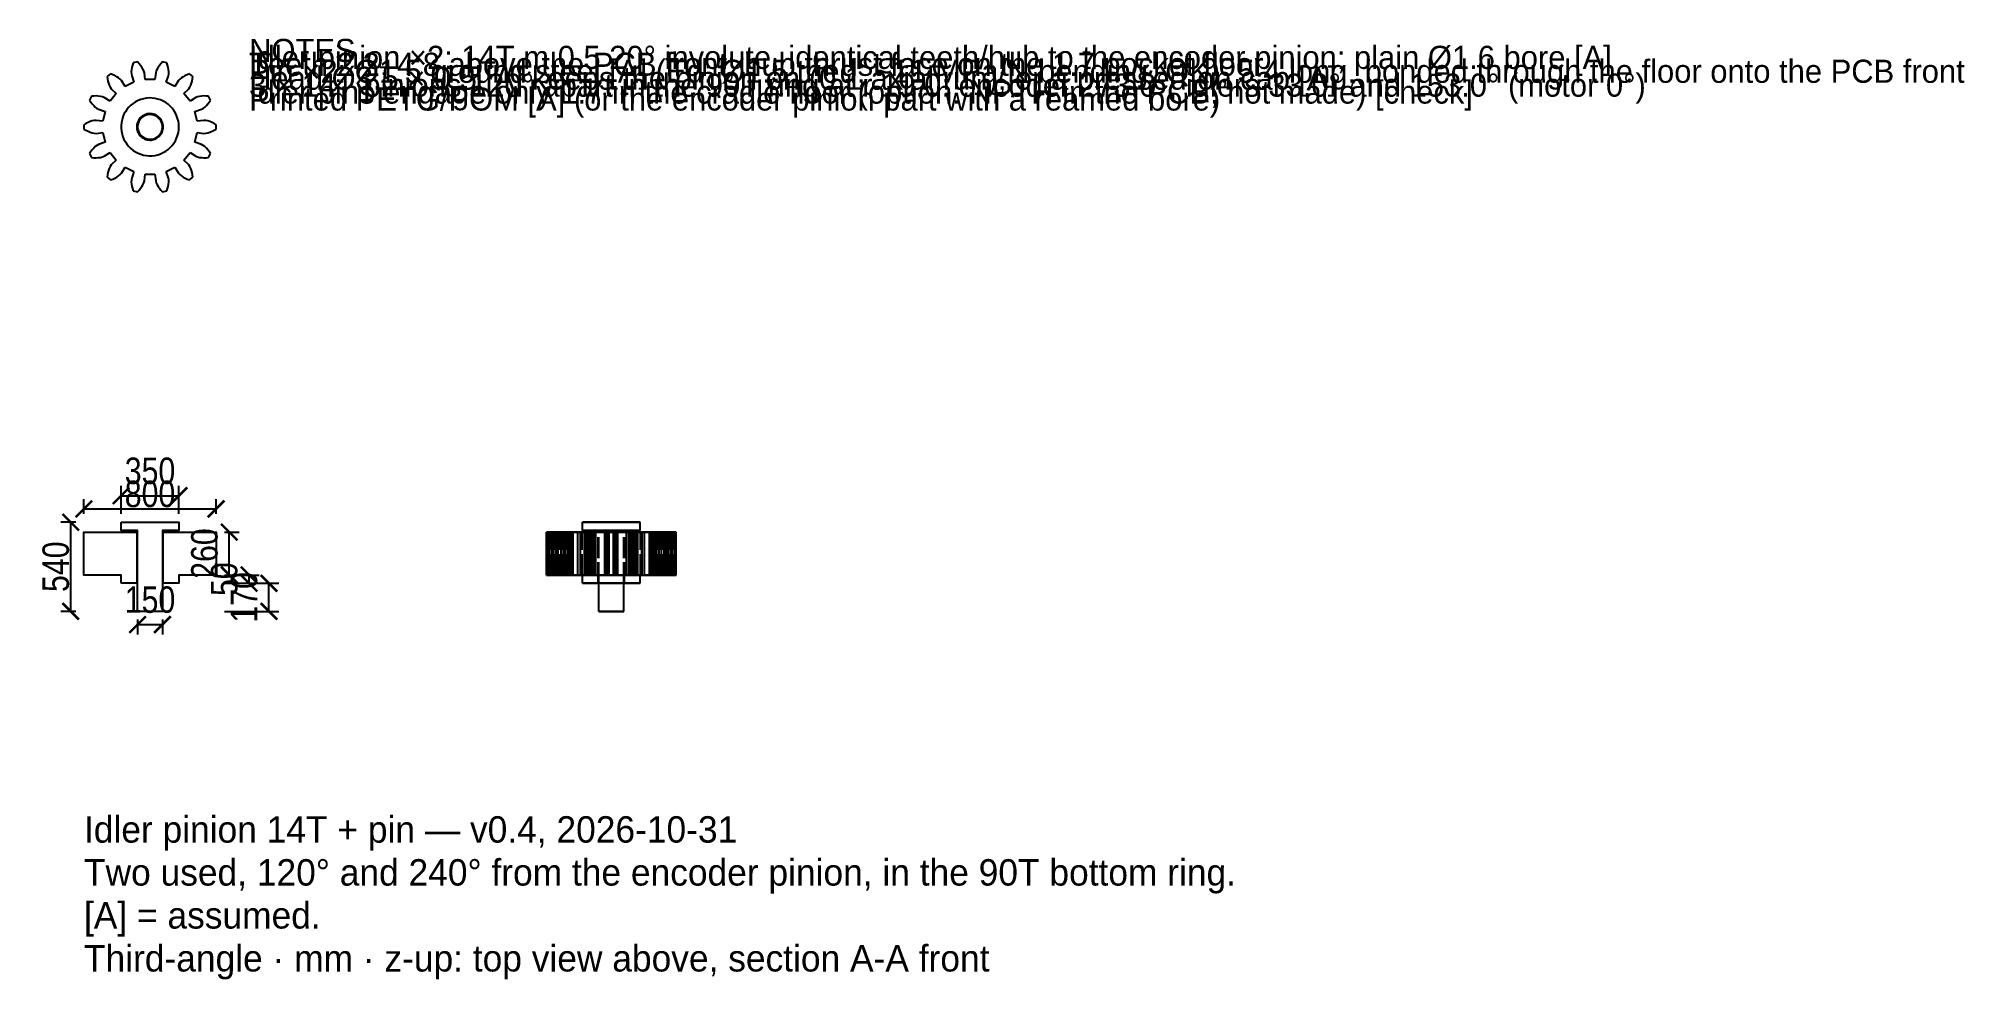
# Model space of a CAD drawing. Header units: millimetres. Extents: x -7 to 110, y -22 to 35.
import ezdxf

# ---------------------------------------------------------------- set-up
doc = ezdxf.new("R2010")
doc.units = ezdxf.units.MM
doc.linetypes.add('DASHED', pattern=[1.524, 1.27, -0.254])
for name, color, linetype in [('DIMS', 3, 'CONTINUOUS'), ('HIDDEN', 8, 'DASHED'), ('TEXT', 7, 'CONTINUOUS'), ('VISIBLE', 7, 'CONTINUOUS')]:
    doc.layers.add(name, color=color, linetype=linetype)
doc.styles.add('OpenSansCondensed-Light', font='OpenSansCondensed-Light.ttf')
doc.dimstyles.new('EZDXF', dxfattribs={"dimtxt": 0.25, "dimasz": 0.175, "dimexe": 0.375, "dimexo": 0.125, "dimgap": 0.1, "dimtad": 1, "dimlfac": 100, "dimzin": 12, "dimdsep": 46, "dimtxsty": 'OpenSansCondensed-Light', "dimblk": 'ARCHTICK', "dimcen": 2.5, "dimazin": 3, "dimtfac": 0.5, "dimtmove": 2, "dimatfit": 3})

msp = doc.modelspace()

# ---------------------------------------------------------------- texts
at = {"layer": 'TEXT'}
for s, height, p in [('Teeth 2.2–4.8 above the PCB front; hub thrust face on the 1.7 pocket floor', 1.4, (5.99779, 32.41426)), ('NOTES', 1.4, (5.99779, 33.25426)), ('Idler pinion ×2: 14T m 0.5 20° involute, identical teeth/hub to the encoder pinion; plain Ø1.6 bore [A]', 1.4, (5.99779, 32.83426)), ('Pin ×2: Ø1.5 ground steel [A] (Ed: Ø1.5 tried; ~11 MPa/N bending, OK), 5.4 long, bonded through the floor onto the PCB front', 1.4, (5.99779, 31.99426)), ('Head Ø3.5 × 0.5 [A] keeps the pinion on (0.1 axial run); or a pressed-on cap [A]', 1.4, (5.99779, 31.57426)), ('3 × 14T pinions 120° apart in the 90T ring at r 19.0: encoder 273.0°, idlers 33.0° and 153.0° (motor 0°)', 1.4, (5.99779, 31.15426)), ('Printed PETG/POM [A] (or the encoder pinion part with a reamed bore)', 1.4, (5.99779, 30.31426)), ('Idler pins engage only 1.7 in the cradle floor (option: NPTH in the PCB, not made) [check]', 1.4, (5.99779, 30.73426)), ('Idler pinion 14T + pin — v0.4, 2026-10-31', 1.6, (-3.99779, -14)), ('Two used, 120° and 240° from the encoder pinion, in the 90T bottom ring.', 1.6, (-3.99779, -16.6)), ('[A] = assumed.', 1.6, (-3.99779, -19.2)), ('Third-angle · mm · z-up: top view above, section A-A front', 1.6, (-3.99779, -21.8))]:
    msp.add_text(s, height=height, dxfattribs=at).set_placement(p)

# ---------------------------------------------------------------- blocks, each defined once
blk = doc.blocks.new('_ARCHTICK')
at = {"color": 0, "linetype": 'BYBLOCK', "const_width": 0.15}
blk.add_lwpolyline([(-0.5, -0.5), (0.5, 0.5)], dxfattribs=at)

# ---------------------------------------------------------------- dimensions: what is measured, and where the dimension line sits
at = {"layer": 'DIMS'}
for base, p1, p2 in [((-1.75, 7), (-1.75, 5.4), (1.75, 5.4)), ((-4, 6.2), (-4, 5.4), (4, 5.4)), ((-0.75, -0.8), (-0.75, 0), (0.75, 0))]:
    msp.add_linear_dim(base=base, p1=p1, p2=p2, dimstyle='EZDXF', override={"dimtxt": 1.6, "dimasz": 1, "dimexe": 0.6, "dimexo": 0.5, "dimdec": 2}, dxfattribs=at).render()
for base, p1, p2 in [((-4.8, 0), (-4, 0), (-4, 5.4)), ((4.8, 2.2), (4, 2.2), (4, 4.8)), ((6, 1.7), (4, 1.7), (4, 2.2)), ((7.2, 0), (4, 0), (4, 1.7))]:
    msp.add_linear_dim(base=base, p1=p1, p2=p2, angle=90, dimstyle='EZDXF', override={"dimtxt": 1.6, "dimasz": 1, "dimexe": 0.6, "dimexo": 0.5, "dimdec": 2}, dxfattribs=at).render()

# ---------------------------------------------------------------- linework, layer by layer
at = {"layer": 'HIDDEN'}
for points in [[(-1.12, 32.79523), (-1.13149, 32.6666)], [(-1.13149, 32.6666), (-1.12995, 32.54176)], [(-1.09699, 32.92666), (-1.12, 32.79523)], [(-1.06323, 33.06016), (-1.09699, 32.92666)], [(-1.01916, 33.19512), (-1.06323, 33.06016)], [(-0.76003, 33.25426), (-1.01916, 33.19512)], [(-0.66176, 33.15179), (-0.76003, 33.25426)], [(-0.57342, 33.04616), (-0.66176, 33.15179)], [(-0.49567, 32.93773), (-0.57342, 33.04616)], [(-0.4295, 32.82682), (-0.49567, 32.93773)], [(-0.37672, 32.71368), (-0.4295, 32.82682)], [(-0.34287, 32.59814), (-0.37672, 32.71368)], [(0.37672, 32.71368), (0.34287, 32.59814)], [(0.4295, 32.82682), (0.37672, 32.71368)], [(0.49567, 32.93773), (0.4295, 32.82682)], [(0.57342, 33.04616), (0.49567, 32.93773)], [(0.66176, 33.15179), (0.57342, 33.04616)], [(0.76003, 33.25426), (0.66176, 33.15179)], [(1.01916, 33.19512), (0.76003, 33.25426)], [(1.06323, 33.06016), (1.01916, 33.19512)], [(1.09699, 32.92666), (1.06323, 33.06016)], [(1.12, 32.79523), (1.09699, 32.92666)], [(1.13149, 32.6666), (1.12, 32.79523)], [(1.12995, 32.54176), (1.13149, 32.6666)], [(-2.38868, 32.53559), (-2.59649, 32.36987)], [(-2.59649, 32.36987), (-2.57764, 32.22915)], [(-2.57764, 32.22915), (-2.55013, 32.09423)], [(-2.55013, 32.09423), (-2.51383, 31.96583)], [(-2.51383, 31.96583), (-2.46838, 31.84495)], [(-2.46838, 31.84495), (-2.41283, 31.73314)], [(-2.41283, 31.73314), (-2.3436, 31.63463)], [(-2.25568, 32.4859), (-2.38868, 32.53559)], [(-2.3436, 31.63463), (-2.04865, 31.34422)], [(-2.13026, 32.42906), (-2.25568, 32.4859)], [(-2.01316, 32.3651), (-2.13026, 32.42906)], [(-1.90543, 32.29389), (-2.01316, 32.3651)], [(-1.80878, 32.21485), (-1.90543, 32.29389)], [(-1.72815, 32.12544), (-1.80878, 32.21485)], [(-1.51065, 31.77326), (-1.72815, 32.12544)], [(-0.97059, 32.03334), (-1.51065, 31.77326)], [(-1.12995, 32.54176), (-1.11032, 32.42297)], [(-1.11032, 32.42297), (-0.97059, 32.03334)], [(-0.29971, 32.18647), (-0.34287, 32.59814)], [(0.29971, 32.18647), (-0.29971, 32.18647)], [(0.34287, 32.59814), (0.29971, 32.18647)], [(0.97059, 32.03334), (1.11032, 32.42297)], [(1.51065, 31.77326), (0.97059, 32.03334)], [(1.11032, 32.42297), (1.12995, 32.54176)], [(1.72815, 32.12544), (1.51065, 31.77326)], [(1.80878, 32.21485), (1.72815, 32.12544)], [(1.90543, 32.29389), (1.80878, 32.21485)], [(2.01316, 32.3651), (1.90543, 32.29389)], [(2.13026, 32.42906), (2.01316, 32.3651)], [(2.04865, 31.34422), (2.3436, 31.63463)], [(2.25568, 32.4859), (2.13026, 32.42906)], [(2.38868, 32.53559), (2.25568, 32.4859)], [(2.3436, 31.63463), (2.41283, 31.73314)], [(2.59649, 32.36987), (2.38868, 32.53559)], [(2.41283, 31.73314), (2.46838, 31.84495)], [(2.46838, 31.84495), (2.51383, 31.96583)], [(2.51383, 31.96583), (2.55013, 32.09423)], [(2.55013, 32.09423), (2.57764, 32.22915)], [(2.57764, 32.22915), (2.59649, 32.36987)], [(-3.54422, 31.18145), (-3.65955, 30.94197)], [(-3.65955, 30.94197), (-3.58151, 30.82337)], [(-3.58151, 30.82337), (-3.49819, 30.71374)], [(-3.40284, 31.19438), (-3.54422, 31.18145)], [(-3.49819, 30.71374), (-3.40978, 30.61381)], [(-3.40978, 30.61381), (-3.31638, 30.52462)], [(-3.26518, 31.19759), (-3.40284, 31.19438)], [(-3.31638, 30.52462), (-3.21781, 30.44799)], [(-3.13192, 31.19077), (-3.26518, 31.19759)], [(-3.21781, 30.44799), (-3.1127, 30.38927)], [(-3.00396, 31.17336), (-3.13192, 31.19077)], [(-3.1127, 30.38927), (-2.72095, 30.25559)], [(-2.88259, 31.14408), (-3.00396, 31.17336)], [(-2.77115, 31.09851), (-2.88259, 31.14408)], [(-2.42239, 30.87557), (-2.77115, 31.09851)], [(-2.04865, 31.34422), (-2.42239, 30.87557)], [(1.75, 29.32713), (1.7413, 29.50138), (1.7153, 29.67389), (1.67225, 29.84295), (1.61258, 30.00689), (1.53689, 30.16408), (1.44592, 30.31294), (1.34058, 30.45201), (1.22191, 30.5799), (1.09111, 30.69534), (0.94946, 30.79718), (0.79837, 30.88441), (0.63935, 30.95616), (0.47397, 31.01172), (0.30388, 31.05055), (0.13078, 31.07224), (-0.04363, 31.07659), (-0.2176, 31.06355), (-0.38941, 31.03326), (-0.55735, 30.986), (-0.71975, 30.92227), (-0.875, 30.84268), (-1.02155, 30.74802), (-1.15795, 30.63925), (-1.28284, 30.51743), (-1.39498, 30.38379), (-1.49326, 30.23964), (-1.5767, 30.08643), (-1.64446, 29.92567), (-1.69589, 29.75896), (-1.73045, 29.58796), (-1.74782, 29.41436), (-1.74782, 29.2399), (-1.73045, 29.06631), (-1.69589, 28.89531), (-1.64446, 28.7286), (-1.5767, 28.56783), (-1.49326, 28.41462), (-1.39498, 28.27047), (-1.28284, 28.13683), (-1.15795, 28.01501), (-1.02155, 27.90624), (-0.875, 27.81159), (-0.71975, 27.732), (-0.55735, 27.66826), (-0.38941, 27.62101), (-0.2176, 27.59071), (-0.04363, 27.57768), (0.13078, 27.58202), (0.30388, 27.60372), (0.47397, 27.64254), (0.63935, 27.6981), (0.79837, 27.76986), (0.94946, 27.85709), (1.09111, 27.95893), (1.22191, 28.07436), (1.34058, 28.20225), (1.44592, 28.34132), (1.53689, 28.49019), (1.61258, 28.64737), (1.67225, 28.81131), (1.7153, 28.98038), (1.7413, 29.15289), (1.75, 29.32713)], [(1.75, 29.32713), (1.7413, 29.50138), (1.7153, 29.67389), (1.67225, 29.84295), (1.61258, 30.00689), (1.53689, 30.16408), (1.44592, 30.31294), (1.34058, 30.45201), (1.22191, 30.5799), (1.09111, 30.69534), (0.94946, 30.79718), (0.79837, 30.88441), (0.63935, 30.95616), (0.47397, 31.01172), (0.30388, 31.05055), (0.13078, 31.07224), (-0.04363, 31.07659), (-0.2176, 31.06355), (-0.38941, 31.03326), (-0.55735, 30.986), (-0.71975, 30.92227), (-0.875, 30.84268), (-1.02155, 30.74802), (-1.15795, 30.63925), (-1.28284, 30.51743), (-1.39498, 30.38379), (-1.49326, 30.23964), (-1.5767, 30.08643), (-1.64446, 29.92567), (-1.69589, 29.75896), (-1.73045, 29.58796), (-1.74782, 29.41436), (-1.74782, 29.2399), (-1.73045, 29.06631), (-1.69589, 28.89531), (-1.64446, 28.7286), (-1.5767, 28.56783), (-1.49326, 28.41462), (-1.39498, 28.27047), (-1.28284, 28.13683), (-1.15795, 28.01501), (-1.02155, 27.90624), (-0.875, 27.81159), (-0.71975, 27.732), (-0.55735, 27.66826), (-0.38941, 27.62101), (-0.2176, 27.59071), (-0.04363, 27.57768), (0.13078, 27.58202), (0.30388, 27.60372), (0.47397, 27.64254), (0.63935, 27.6981), (0.79837, 27.76986), (0.94946, 27.85709), (1.09111, 27.95893), (1.22191, 28.07436), (1.34058, 28.20225), (1.44592, 28.34132), (1.53689, 28.49019), (1.61258, 28.64737), (1.67225, 28.81131), (1.7153, 28.98038), (1.7413, 29.15289), (1.75, 29.32713)], [(1.75, 29.32713), (1.7413, 29.50138), (1.7153, 29.67389), (1.67225, 29.84295), (1.61258, 30.00689), (1.53689, 30.16408), (1.44592, 30.31294), (1.34058, 30.45201), (1.22191, 30.5799), (1.09111, 30.69534), (0.94946, 30.79718), (0.79837, 30.88441), (0.63935, 30.95616), (0.47397, 31.01172), (0.30388, 31.05055), (0.13078, 31.07224), (-0.04363, 31.07659), (-0.2176, 31.06355), (-0.38941, 31.03326), (-0.55735, 30.986), (-0.71975, 30.92227), (-0.875, 30.84268), (-1.02155, 30.74802), (-1.15795, 30.63925), (-1.28284, 30.51743), (-1.39498, 30.38379), (-1.49326, 30.23964), (-1.5767, 30.08643), (-1.64446, 29.92567), (-1.69589, 29.75896), (-1.73045, 29.58796), (-1.74782, 29.41436), (-1.74782, 29.2399), (-1.73045, 29.06631), (-1.69589, 28.89531), (-1.64446, 28.7286), (-1.5767, 28.56783), (-1.49326, 28.41462), (-1.39498, 28.27047), (-1.28284, 28.13683), (-1.15795, 28.01501), (-1.02155, 27.90624), (-0.875, 27.81159), (-0.71975, 27.732), (-0.55735, 27.66826), (-0.38941, 27.62101), (-0.2176, 27.59071), (-0.04363, 27.57768), (0.13078, 27.58202), (0.30388, 27.60372), (0.47397, 27.64254), (0.63935, 27.6981), (0.79837, 27.76986), (0.94946, 27.85709), (1.09111, 27.95893), (1.22191, 28.07436), (1.34058, 28.20225), (1.44592, 28.34132), (1.53689, 28.49019), (1.61258, 28.64737), (1.67225, 28.81131), (1.7153, 28.98038), (1.7413, 29.15289), (1.75, 29.32713)], [(2.42239, 30.87557), (2.04865, 31.34422)], [(2.77115, 31.09851), (2.42239, 30.87557)], [(2.72095, 30.25559), (3.1127, 30.38927)], [(2.88259, 31.14408), (2.77115, 31.09851)], [(3.00396, 31.17336), (2.88259, 31.14408)], [(3.13192, 31.19077), (3.00396, 31.17336)], [(3.1127, 30.38927), (3.21781, 30.44799)], [(3.26518, 31.19759), (3.13192, 31.19077)], [(3.21781, 30.44799), (3.31638, 30.52462)], [(3.40284, 31.19438), (3.26518, 31.19759)], [(3.31638, 30.52462), (3.40978, 30.61381)], [(3.54422, 31.18145), (3.40284, 31.19438)], [(3.40978, 30.61381), (3.49819, 30.71374)], [(3.49819, 30.71374), (3.58151, 30.82337)], [(3.65955, 30.94197), (3.54422, 31.18145)], [(3.58151, 30.82337), (3.65955, 30.94197)], [(-3.87602, 29.53303), (-3.99779, 29.46003)], [(-3.99779, 29.46003), (-3.99779, 29.19423)], [(-3.99779, 29.19423), (-3.87602, 29.12123)], [(-3.75338, 29.59565), (-3.87602, 29.53303)], [(-3.63037, 29.64732), (-3.75338, 29.59565)], [(-3.50752, 29.68715), (-3.63037, 29.64732)], [(-3.38547, 29.71343), (-3.50752, 29.68715)], [(-3.26529, 29.72073), (-3.38547, 29.71343)], [(-2.85434, 29.67119), (-3.26529, 29.72073)], [(-2.72095, 30.25559), (-2.85434, 29.67119)], [(0.8, 29.32713), (0.79602, 29.40679), (0.78414, 29.48565), (0.76446, 29.56294), (0.73718, 29.63788), (0.70258, 29.70973), (0.66099, 29.77779), (0.61284, 29.84136), (0.55859, 29.89982), (0.49879, 29.9526), (0.43404, 29.99915), (0.36497, 30.03903), (0.29227, 30.07183), (0.21667, 30.09723), (0.13892, 30.11498), (0.05978, 30.12489), (-0.01994, 30.12688), (-0.09947, 30.12092), (-0.17802, 30.10707), (-0.25479, 30.08547), (-0.32903, 30.05634), (-0.4, 30.01995), (-0.46699, 29.97668), (-0.52935, 29.92696), (-0.58644, 29.87127), (-0.63771, 29.81018), (-0.68263, 29.74428), (-0.72078, 29.67424), (-0.75175, 29.60075), (-0.77526, 29.52454), (-0.79106, 29.44637), (-0.79901, 29.36701), (-0.79901, 29.28725), (-0.79106, 29.2079), (-0.77526, 29.12973), (-0.75175, 29.05352), (-0.72078, 28.98002), (-0.68263, 28.90998), (-0.63771, 28.84409), (-0.58644, 28.78299), (-0.52935, 28.72731), (-0.46699, 28.67758), (-0.4, 28.63431), (-0.32903, 28.59793), (-0.25479, 28.56879), (-0.17802, 28.54719), (-0.09947, 28.53334), (-0.01994, 28.52738), (0.05978, 28.52937), (0.13892, 28.53929), (0.21667, 28.55703), (0.29227, 28.58243), (0.36497, 28.61523), (0.43404, 28.65511), (0.49879, 28.70167), (0.55859, 28.75444), (0.61284, 28.8129), (0.66099, 28.87648), (0.70258, 28.94453), (0.73718, 29.01638), (0.76446, 29.09133), (0.78414, 29.16861), (0.79602, 29.24748), (0.8, 29.32713)], [(0.8, 29.32713), (0.79602, 29.40679), (0.78414, 29.48565), (0.76446, 29.56294), (0.73718, 29.63788), (0.70258, 29.70973), (0.66099, 29.77779), (0.61284, 29.84136), (0.55859, 29.89982), (0.49879, 29.9526), (0.43404, 29.99915), (0.36497, 30.03903), (0.29227, 30.07183), (0.21667, 30.09723), (0.13892, 30.11498), (0.05978, 30.12489), (-0.01994, 30.12688), (-0.09947, 30.12092), (-0.17802, 30.10707), (-0.25479, 30.08547), (-0.32903, 30.05634), (-0.4, 30.01995), (-0.46699, 29.97668), (-0.52935, 29.92696), (-0.58644, 29.87127), (-0.63771, 29.81018), (-0.68263, 29.74428), (-0.72078, 29.67424), (-0.75175, 29.60075), (-0.77526, 29.52454), (-0.79106, 29.44637), (-0.79901, 29.36701), (-0.79901, 29.28725), (-0.79106, 29.2079), (-0.77526, 29.12973), (-0.75175, 29.05352), (-0.72078, 28.98002), (-0.68263, 28.90998), (-0.63771, 28.84409), (-0.58644, 28.78299), (-0.52935, 28.72731), (-0.46699, 28.67758), (-0.4, 28.63431), (-0.32903, 28.59793), (-0.25479, 28.56879), (-0.17802, 28.54719), (-0.09947, 28.53334), (-0.01994, 28.52738), (0.05978, 28.52937), (0.13892, 28.53929), (0.21667, 28.55703), (0.29227, 28.58243), (0.36497, 28.61523), (0.43404, 28.65511), (0.49879, 28.70167), (0.55859, 28.75444), (0.61284, 28.8129), (0.66099, 28.87648), (0.70258, 28.94453), (0.73718, 29.01638), (0.76446, 29.09133), (0.78414, 29.16861), (0.79602, 29.24748), (0.8, 29.32713)], [(0.75, 29.32713), (0.74627, 29.40181), (0.73513, 29.47574), (0.71668, 29.5482), (0.69111, 29.61846), (0.65867, 29.68582), (0.61968, 29.74962), (0.57453, 29.80922), (0.52368, 29.86403), (0.46762, 29.91351), (0.40691, 29.95715), (0.34216, 29.99454), (0.27401, 30.02529), (0.20313, 30.0491), (0.13024, 30.06574), (0.05605, 30.07503), (-0.0187, 30.0769), (-0.09326, 30.07131), (-0.16689, 30.05833), (-0.23886, 30.03808), (-0.30847, 30.01076), (-0.375, 29.97665), (-0.43781, 29.93609), (-0.49626, 29.88947), (-0.54979, 29.83726), (-0.59785, 29.77998), (-0.63997, 29.71821), (-0.67573, 29.65254), (-0.70477, 29.58365), (-0.72681, 29.5122), (-0.74162, 29.43891), (-0.74907, 29.36452), (-0.74907, 29.28975), (-0.74162, 29.21535), (-0.72681, 29.14206), (-0.70477, 29.07062), (-0.67573, 29.00172), (-0.63997, 28.93606), (-0.59785, 28.87428), (-0.54979, 28.817), (-0.49626, 28.7648), (-0.43781, 28.71818), (-0.375, 28.67761), (-0.30847, 28.6435), (-0.23886, 28.61619), (-0.16689, 28.59594), (-0.09326, 28.58295), (-0.0187, 28.57736), (0.05605, 28.57923), (0.13024, 28.58853), (0.20313, 28.60516), (0.27401, 28.62898), (0.34216, 28.65973), (0.40691, 28.69711), (0.46762, 28.74076), (0.52368, 28.79023), (0.57453, 28.84504), (0.61968, 28.90464), (0.65867, 28.96844), (0.69111, 29.03581), (0.71668, 29.10607), (0.73513, 29.17852), (0.74627, 29.25246), (0.75, 29.32713)], [(0.75, 29.32713), (0.74627, 29.40181), (0.73513, 29.47574), (0.71668, 29.5482), (0.69111, 29.61846), (0.65867, 29.68582), (0.61968, 29.74962), (0.57453, 29.80922), (0.52368, 29.86403), (0.46762, 29.91351), (0.40691, 29.95715), (0.34216, 29.99454), (0.27401, 30.02529), (0.20313, 30.0491), (0.13024, 30.06574), (0.05605, 30.07503), (-0.0187, 30.0769), (-0.09326, 30.07131), (-0.16689, 30.05833), (-0.23886, 30.03808), (-0.30847, 30.01076), (-0.375, 29.97665), (-0.43781, 29.93609), (-0.49626, 29.88947), (-0.54979, 29.83726), (-0.59785, 29.77998), (-0.63997, 29.71821), (-0.67573, 29.65254), (-0.70477, 29.58365), (-0.72681, 29.5122), (-0.74162, 29.43891), (-0.74907, 29.36452), (-0.74907, 29.28975), (-0.74162, 29.21535), (-0.72681, 29.14206), (-0.70477, 29.07062), (-0.67573, 29.00172), (-0.63997, 28.93606), (-0.59785, 28.87428), (-0.54979, 28.817), (-0.49626, 28.7648), (-0.43781, 28.71818), (-0.375, 28.67761), (-0.30847, 28.6435), (-0.23886, 28.61619), (-0.16689, 28.59594), (-0.09326, 28.58295), (-0.0187, 28.57736), (0.05605, 28.57923), (0.13024, 28.58853), (0.20313, 28.60516), (0.27401, 28.62898), (0.34216, 28.65973), (0.40691, 28.69711), (0.46762, 28.74076), (0.52368, 28.79023), (0.57453, 28.84504), (0.61968, 28.90464), (0.65867, 28.96844), (0.69111, 29.03581), (0.71668, 29.10607), (0.73513, 29.17852), (0.74627, 29.25246), (0.75, 29.32713)], [(2.85434, 29.67119), (2.72095, 30.25559)], [(3.26529, 29.72073), (2.85434, 29.67119)], [(3.38547, 29.71343), (3.26529, 29.72073)], [(3.50752, 29.68715), (3.38547, 29.71343)], [(3.63037, 29.64732), (3.50752, 29.68715)], [(3.75338, 29.59565), (3.63037, 29.64732)], [(3.87602, 29.53303), (3.75338, 29.59565)], [(3.99779, 29.46003), (3.87602, 29.53303)], [(3.87602, 29.12123), (3.99779, 29.19423)], [(3.99779, 29.19423), (3.99779, 29.46003)], [(-3.87602, 29.12123), (-3.75338, 29.05861)], [(-3.75338, 29.05861), (-3.63037, 29.00694)], [(-3.63037, 29.00694), (-3.50752, 28.96711)], [(-3.50752, 28.96711), (-3.38547, 28.94083)], [(-3.40978, 28.04046), (-3.49819, 27.94053)], [(-3.31638, 28.12964), (-3.40978, 28.04046)], [(-3.38547, 28.94083), (-3.26529, 28.93353)], [(-3.21781, 28.20628), (-3.31638, 28.12964)], [(-3.26529, 28.93353), (-2.85434, 28.98307)], [(-3.1127, 28.265), (-3.21781, 28.20628)], [(-2.72095, 28.39867), (-3.1127, 28.265)], [(-2.85434, 28.98307), (-2.72095, 28.39867)], [(2.72095, 28.39867), (2.85434, 28.98307)], [(3.1127, 28.265), (2.72095, 28.39867)], [(2.85434, 28.98307), (3.26529, 28.93353)], [(3.21781, 28.20628), (3.1127, 28.265)], [(3.31638, 28.12964), (3.21781, 28.20628)], [(3.26529, 28.93353), (3.38547, 28.94083)], [(3.40978, 28.04046), (3.31638, 28.12964)], [(3.38547, 28.94083), (3.50752, 28.96711)], [(3.49819, 27.94053), (3.40978, 28.04046)], [(3.50752, 28.96711), (3.63037, 29.00694)], [(3.63037, 29.00694), (3.75338, 29.05861)], [(3.75338, 29.05861), (3.87602, 29.12123)], [(-3.58151, 27.8309), (-3.65955, 27.71229)], [(-3.65955, 27.71229), (-3.54422, 27.47282)], [(-3.49819, 27.94053), (-3.58151, 27.8309)], [(-3.54422, 27.47282), (-3.40284, 27.45988)], [(-3.40284, 27.45988), (-3.26518, 27.45667)], [(-3.26518, 27.45667), (-3.13192, 27.46349)], [(-3.13192, 27.46349), (-3.00396, 27.48091)], [(-3.00396, 27.48091), (-2.88259, 27.51019)], [(-2.88259, 27.51019), (-2.77115, 27.55576)], [(-2.77115, 27.55576), (-2.42239, 27.77869)], [(-2.41283, 26.92112), (-2.46838, 26.80931)], [(-2.42239, 27.77869), (-2.04865, 27.31004)], [(-2.3436, 27.01963), (-2.41283, 26.92112)], [(-2.04865, 27.31004), (-2.3436, 27.01963)], [(-1.72815, 26.52882), (-1.51065, 26.881)], [(-1.51065, 26.881), (-0.97059, 26.62092)], [(0.97059, 26.62092), (1.51065, 26.881)], [(1.51065, 26.881), (1.72815, 26.52882)], [(2.04865, 27.31004), (2.42239, 27.77869)], [(2.3436, 27.01963), (2.04865, 27.31004)], [(2.41283, 26.92112), (2.3436, 27.01963)], [(2.46838, 26.80931), (2.41283, 26.92112)], [(2.42239, 27.77869), (2.77115, 27.55576)], [(2.77115, 27.55576), (2.88259, 27.51019)], [(2.88259, 27.51019), (3.00396, 27.48091)], [(3.00396, 27.48091), (3.13192, 27.46349)], [(3.13192, 27.46349), (3.26518, 27.45667)], [(3.26518, 27.45667), (3.40284, 27.45988)], [(3.40284, 27.45988), (3.54422, 27.47282)], [(3.58151, 27.8309), (3.49819, 27.94053)], [(3.54422, 27.47282), (3.65955, 27.71229)], [(3.65955, 27.71229), (3.58151, 27.8309)], [(-2.57764, 26.42511), (-2.59649, 26.28439)], [(-2.59649, 26.28439), (-2.38868, 26.11867)], [(-2.55013, 26.56004), (-2.57764, 26.42511)], [(-2.51383, 26.68843), (-2.55013, 26.56004)], [(-2.46838, 26.80931), (-2.51383, 26.68843)], [(-2.38868, 26.11867), (-2.25568, 26.16836)], [(-2.25568, 26.16836), (-2.13026, 26.2252)], [(-2.13026, 26.2252), (-2.01316, 26.28916)], [(-2.01316, 26.28916), (-1.90543, 26.36037)], [(-1.90543, 26.36037), (-1.80878, 26.43941)], [(-1.80878, 26.43941), (-1.72815, 26.52882)], [(-1.12995, 26.1125), (-1.13149, 25.98766)], [(-1.13149, 25.98766), (-1.12, 25.85903)], [(-1.11032, 26.2313), (-1.12995, 26.1125)], [(-1.12, 25.85903), (-1.09699, 25.72761)], [(-0.97059, 26.62092), (-1.11032, 26.2313)], [(-1.09699, 25.72761), (-1.06323, 25.59411)], [(-0.57342, 25.6081), (-0.49567, 25.71653)], [(-0.49567, 25.71653), (-0.4295, 25.82744)], [(-0.4295, 25.82744), (-0.37672, 25.94058)], [(-0.37672, 25.94058), (-0.34287, 26.05613)], [(-0.34287, 26.05613), (-0.29971, 26.4678)], [(-0.29971, 26.4678), (0.29971, 26.4678)], [(0.29971, 26.4678), (0.34287, 26.05613)], [(0.34287, 26.05613), (0.37672, 25.94058)], [(0.37672, 25.94058), (0.4295, 25.82744)], [(0.4295, 25.82744), (0.49567, 25.71653)], [(0.49567, 25.71653), (0.57342, 25.6081)], [(1.11032, 26.2313), (0.97059, 26.62092)], [(1.06323, 25.59411), (1.09699, 25.72761)], [(1.09699, 25.72761), (1.12, 25.85903)], [(1.12995, 26.1125), (1.11032, 26.2313)], [(1.12, 25.85903), (1.13149, 25.98766)], [(1.13149, 25.98766), (1.12995, 26.1125)], [(1.72815, 26.52882), (1.80878, 26.43941)], [(1.80878, 26.43941), (1.90543, 26.36037)], [(1.90543, 26.36037), (2.01316, 26.28916)], [(2.01316, 26.28916), (2.13026, 26.2252)], [(2.13026, 26.2252), (2.25568, 26.16836)], [(2.25568, 26.16836), (2.38868, 26.11867)], [(2.38868, 26.11867), (2.59649, 26.28439)], [(2.51383, 26.68843), (2.46838, 26.80931)], [(2.55013, 26.56004), (2.51383, 26.68843)], [(2.57764, 26.42511), (2.55013, 26.56004)], [(2.59649, 26.28439), (2.57764, 26.42511)], [(-1.06323, 25.59411), (-1.01916, 25.45915)], [(-1.01916, 25.45915), (-0.76003, 25.4)], [(-0.76003, 25.4), (-0.66176, 25.50247)], [(-0.66176, 25.50247), (-0.57342, 25.6081)], [(0.57342, 25.6081), (0.66176, 25.50247)], [(0.66176, 25.50247), (0.76003, 25.4)], [(0.76003, 25.4), (1.01916, 25.45915)], [(1.01916, 25.45915), (1.06323, 25.59411)], [(24.10026, 4.8), (23.99779, 4.8)], [(23.99779, 4.8), (24.10026, 4.8)], [(24.05694, 4.8), (23.99779, 4.8)], [(23.99779, 2.2), (23.99779, 4.8)], [(24.1919, 4.8), (24.05694, 4.8)], [(24.05694, 2.2), (24.05694, 4.8)], [(24.2059, 4.8), (24.10026, 4.8)], [(24.10026, 4.8), (24.2059, 4.8)], [(24.10026, 2.2), (24.10026, 4.8)], [(24.10026, 2.2), (24.10026, 4.8)], [(24.3254, 4.8), (24.1919, 4.8)], [(24.1919, 2.2), (24.1919, 4.8)], [(24.31433, 4.8), (24.2059, 4.8)], [(24.2059, 4.8), (24.31433, 4.8)], [(24.2059, 2.2), (24.2059, 4.8)], [(24.2059, 2.2), (24.2059, 4.8)], [(24.42523, 4.8), (24.31433, 4.8)], [(24.31433, 4.8), (24.42523, 4.8)], [(24.31433, 2.2), (24.31433, 4.8)], [(24.31433, 2.2), (24.31433, 4.8)], [(24.45682, 4.8), (24.3254, 4.8)], [(24.3254, 2.2), (24.3254, 4.8)], [(24.53838, 4.8), (24.42523, 4.8)], [(24.42523, 4.8), (24.53838, 4.8)], [(24.42523, 2.2), (24.42523, 4.8)], [(24.42523, 2.2), (24.42523, 4.8)], [(24.58546, 4.8), (24.45682, 4.8)], [(24.45682, 2.2), (24.45682, 4.8)], [(24.65392, 4.8), (24.53838, 4.8)], [(24.53838, 4.8), (24.65392, 4.8)], [(24.53838, 2.2), (24.53838, 4.8)], [(24.53838, 2.2), (24.53838, 4.8)], [(24.7103, 4.8), (24.58546, 4.8)], [(24.58546, 2.2), (24.58546, 4.8)], [(25.06559, 4.8), (24.65392, 4.8)], [(24.65392, 4.8), (25.06559, 4.8)], [(24.65392, 2.2), (24.65392, 4.8)], [(24.65392, 2.2), (24.65392, 4.8)], [(24.82909, 4.8), (24.7103, 4.8)], [(24.7103, 2.2), (24.7103, 4.8)], [(24.76615, 4.8), (24.71646, 4.8)], [(24.71646, 4.8), (24.82909, 4.8)], [(24.71646, 4.8), (24.76615, 4.8)], [(24.88219, 4.8), (24.71646, 4.8)], [(24.71646, 2.2), (24.71646, 4.8)], [(24.82299, 4.8), (24.76615, 4.8)], [(24.76615, 4.8), (24.82299, 4.8)], [(24.76615, 2.2), (24.76615, 4.8)], [(24.76615, 2.2), (24.76615, 4.8)], [(24.88695, 4.8), (24.82299, 4.8)], [(24.82299, 4.8), (24.88695, 4.8)], [(24.82299, 2.2), (24.82299, 4.8)], [(24.82299, 2.2), (24.82299, 4.8)], [(24.82909, 4.8), (25.21871, 4.8)], [(25.21871, 4.8), (24.82909, 4.8)], [(24.82909, 2.2), (24.82909, 4.8)], [(24.82909, 2.2), (24.82909, 4.8)], [(25.0229, 4.8), (24.88219, 4.8)], [(24.88219, 2.2), (24.88219, 4.8)], [(24.95816, 4.8), (24.88695, 4.8)], [(24.88695, 4.8), (24.95816, 4.8)], [(24.88695, 2.2), (24.88695, 4.8)], [(24.88695, 2.2), (24.88695, 4.8)], [(25.0372, 4.8), (24.95816, 4.8)], [(24.95816, 4.8), (25.0372, 4.8)], [(24.95816, 2.2), (24.95816, 4.8)], [(24.95816, 2.2), (24.95816, 4.8)], [(25.15783, 4.8), (25.0229, 4.8)], [(25.0229, 2.2), (25.0229, 4.8)], [(25.12661, 4.8), (25.0372, 4.8)], [(25.0372, 4.8), (25.12661, 4.8)], [(25.0372, 2.2), (25.0372, 4.8)], [(25.0372, 2.2), (25.0372, 4.8)], [(25.06559, 2.2), (25.06559, 4.8)], [(25.06559, 2.2), (25.06559, 4.8)], [(25.47879, 4.8), (25.12661, 4.8)], [(25.12661, 4.8), (25.47879, 4.8)], [(25.12661, 2.2), (25.12661, 4.8)], [(25.12661, 2.2), (25.12661, 4.8)], [(25.28622, 4.8), (25.15783, 4.8)], [(25.15783, 2.2), (25.15783, 4.8)], [(25.21871, 4.8), (25.47879, 4.8)], [(25.47879, 4.8), (25.21871, 4.8)], [(25.21871, 2.2), (25.21871, 4.8)], [(25.21871, 2.2), (25.21871, 4.8)], [(25.4071, 4.8), (25.28622, 4.8)], [(25.28622, 2.2), (25.28622, 4.8)], [(25.51891, 4.8), (25.4071, 4.8)], [(25.4071, 2.2), (25.4071, 4.8)], [(25.47879, 2.2), (25.47879, 4.8)], [(25.47879, 2.2), (25.47879, 4.8)], [(25.61742, 4.8), (25.51891, 4.8)], [(25.51891, 2.2), (25.51891, 4.8)], [(25.90783, 4.8), (25.61742, 4.8)], [(25.61742, 2.2), (25.61742, 4.8)], [(26.37648, 4.8), (25.90783, 4.8)], [(25.90783, 2.2), (25.90783, 4.8)], [(26.06128, 4.8), (26.05447, 4.8)], [(26.05447, 4.8), (26.37648, 4.8)], [(26.05447, 4.8), (26.06128, 4.8)], [(26.05767, 4.8), (26.05447, 4.8)], [(26.05447, 2.2), (26.05447, 4.8)], [(26.07061, 4.8), (26.05767, 4.8)], [(26.05767, 2.2), (26.05767, 4.8)], [(26.0787, 4.8), (26.06128, 4.8)], [(26.06128, 4.8), (26.0787, 4.8)], [(26.06128, 2.2), (26.06128, 4.8)], [(26.06128, 2.2), (26.06128, 4.8)], [(26.31008, 4.8), (26.07061, 4.8)], [(26.07061, 2.2), (26.07061, 4.8)], [(26.10798, 4.8), (26.0787, 4.8)], [(26.0787, 4.8), (26.10798, 4.8)], [(26.0787, 2.2), (26.0787, 4.8)], [(26.0787, 2.2), (26.0787, 4.8)], [(26.15355, 4.8), (26.10798, 4.8)], [(26.10798, 4.8), (26.15355, 4.8)], [(26.10798, 2.2), (26.10798, 4.8)], [(26.10798, 2.2), (26.10798, 4.8)], [(26.37648, 4.8), (26.15355, 4.8)], [(26.15355, 4.8), (26.37648, 4.8)], [(26.15355, 2.2), (26.15355, 4.8)], [(26.15355, 2.2), (26.15355, 4.8)], [(29.67492, 5.4), (29.61937, 5.4), (29.56381, 5.4), (29.50826, 5.4), (29.4527, 5.4), (29.39715, 5.4), (29.34159, 5.4), (29.28603, 5.4), (29.23048, 5.4), (29.17492, 5.4), (29.11937, 5.4), (29.06381, 5.4), (29.00826, 5.4), (28.9527, 5.4), (28.89715, 5.4), (28.84159, 5.4), (28.78603, 5.4), (28.73048, 5.4), (28.67492, 5.4), (28.61937, 5.4), (28.56381, 5.4), (28.50826, 5.4), (28.4527, 5.4), (28.39715, 5.4), (28.34159, 5.4), (28.28603, 5.4), (28.23048, 5.4), (28.17492, 5.4), (28.11937, 5.4), (28.06381, 5.4), (28.00826, 5.4), (27.9527, 5.4), (27.89715, 5.4), (27.84159, 5.4), (27.78603, 5.4), (27.73048, 5.4), (27.67492, 5.4), (27.61937, 5.4), (27.56381, 5.4), (27.50826, 5.4), (27.4527, 5.4), (27.39715, 5.4), (27.34159, 5.4), (27.28603, 5.4), (27.23048, 5.4), (27.17492, 5.4), (27.11937, 5.4), (27.06381, 5.4), (27.00826, 5.4), (26.9527, 5.4), (26.89715, 5.4), (26.84159, 5.4), (26.78603, 5.4), (26.73048, 5.4), (26.67492, 5.4), (26.61937, 5.4), (26.56381, 5.4), (26.50826, 5.4), (26.4527, 5.4), (26.39715, 5.4), (26.34159, 5.4), (26.28603, 5.4), (26.23048, 5.4), (26.17492, 5.4)], [(29.67492, 4.9), (29.61937, 4.9), (29.56381, 4.9), (29.50826, 4.9), (29.4527, 4.9), (29.39715, 4.9), (29.34159, 4.9), (29.28603, 4.9), (29.23048, 4.9), (29.17492, 4.9), (29.11937, 4.9), (29.06381, 4.9), (29.00826, 4.9), (28.9527, 4.9), (28.89715, 4.9), (28.84159, 4.9), (28.78603, 4.9), (28.73048, 4.9), (28.67492, 4.9), (28.61937, 4.9), (28.56381, 4.9), (28.50826, 4.9), (28.4527, 4.9), (28.39715, 4.9), (28.34159, 4.9), (28.28603, 4.9), (28.23048, 4.9), (28.17492, 4.9), (28.11937, 4.9), (28.06381, 4.9), (28.00826, 4.9), (27.9527, 4.9), (27.89715, 4.9), (27.84159, 4.9), (27.78603, 4.9), (27.73048, 4.9), (27.67492, 4.9), (27.61937, 4.9), (27.56381, 4.9), (27.50826, 4.9), (27.4527, 4.9), (27.39715, 4.9), (27.34159, 4.9), (27.28603, 4.9), (27.23048, 4.9), (27.17492, 4.9), (27.11937, 4.9), (27.06381, 4.9), (27.00826, 4.9), (26.9527, 4.9), (26.89715, 4.9), (26.84159, 4.9), (26.78603, 4.9), (26.73048, 4.9), (26.67492, 4.9), (26.61937, 4.9), (26.56381, 4.9), (26.50826, 4.9), (26.4527, 4.9), (26.39715, 4.9), (26.34159, 4.9), (26.28603, 4.9), (26.23048, 4.9), (26.17492, 4.9)], [(26.42869, 4.8), (26.31008, 4.8)], [(26.31008, 2.2), (26.31008, 4.8)], [(26.37648, 2.2), (26.37648, 4.8)], [(26.37648, 2.2), (26.37648, 4.8)], [(26.53832, 4.8), (26.42869, 4.8)], [(26.42869, 2.2), (26.42869, 4.8)], [(26.63825, 4.8), (26.53832, 4.8)], [(26.53832, 2.2), (26.53832, 4.8)], [(26.72744, 4.8), (26.63825, 4.8)], [(26.63825, 2.2), (26.63825, 4.8)], [(26.80407, 4.8), (26.72744, 4.8)], [(26.72744, 2.2), (26.72744, 4.8)], [(26.86279, 4.8), (26.80407, 4.8)], [(26.80407, 2.2), (26.80407, 4.8)], [(26.99646, 4.8), (26.86279, 4.8)], [(26.86279, 2.2), (26.86279, 4.8)], [(27.58086, 4.8), (26.99646, 4.8)], [(26.99646, 2.2), (26.99646, 4.8)], [(28.72492, 4.8), (28.69953, 4.8), (28.67413, 4.8), (28.64873, 4.8), (28.62334, 4.8), (28.59794, 4.8), (28.57254, 4.8), (28.54715, 4.8), (28.52175, 4.8), (28.49635, 4.8), (28.47095, 4.8), (28.44556, 4.8), (28.42016, 4.8), (28.39476, 4.8), (28.36937, 4.8), (28.34397, 4.8), (28.31857, 4.8), (28.29318, 4.8), (28.26778, 4.8), (28.24238, 4.8), (28.21699, 4.8), (28.19159, 4.8), (28.16619, 4.8), (28.1408, 4.8), (28.1154, 4.8), (28.09, 4.8), (28.06461, 4.8), (28.03921, 4.8), (28.01381, 4.8), (27.98842, 4.8), (27.96302, 4.8), (27.93762, 4.8), (27.91222, 4.8), (27.88683, 4.8), (27.86143, 4.8), (27.83603, 4.8), (27.81064, 4.8), (27.78524, 4.8), (27.75984, 4.8), (27.73445, 4.8), (27.70905, 4.8), (27.68365, 4.8), (27.65826, 4.8), (27.63286, 4.8), (27.60746, 4.8), (27.58207, 4.8), (27.55667, 4.8), (27.53127, 4.8), (27.50588, 4.8), (27.48048, 4.8), (27.45508, 4.8), (27.42969, 4.8), (27.40429, 4.8), (27.37889, 4.8), (27.35349, 4.8), (27.3281, 4.8), (27.3027, 4.8), (27.2773, 4.8), (27.25191, 4.8), (27.22651, 4.8), (27.20111, 4.8), (27.17572, 4.8), (27.15032, 4.8), (27.12492, 4.8)], [(27.12492, 4.8), (27.13762, 4.8), (27.15032, 4.8), (27.16302, 4.8), (27.17572, 4.8), (27.18842, 4.8), (27.20111, 4.8), (27.21381, 4.8), (27.22651, 4.8), (27.23921, 4.8), (27.25191, 4.8), (27.26461, 4.8), (27.2773, 4.8), (27.29, 4.8), (27.3027, 4.8), (27.3154, 4.8), (27.3281, 4.8), (27.3408, 4.8), (27.35349, 4.8), (27.36619, 4.8), (27.37889, 4.8), (27.39159, 4.8), (27.40429, 4.8), (27.41699, 4.8), (27.42969, 4.8), (27.44238, 4.8), (27.45508, 4.8), (27.46778, 4.8), (27.48048, 4.8), (27.49318, 4.8), (27.50588, 4.8), (27.51857, 4.8), (27.53127, 4.8), (27.54397, 4.8), (27.55667, 4.8), (27.56937, 4.8), (27.58207, 4.8), (27.59476, 4.8), (27.60746, 4.8), (27.62016, 4.8), (27.63286, 4.8), (27.64556, 4.8), (27.65826, 4.8), (27.67095, 4.8), (27.68365, 4.8), (27.69635, 4.8), (27.70905, 4.8), (27.72175, 4.8), (27.73445, 4.8), (27.74715, 4.8), (27.75984, 4.8), (27.77254, 4.8), (27.78524, 4.8), (27.79794, 4.8), (27.81064, 4.8), (27.82334, 4.8), (27.83603, 4.8), (27.84873, 4.8), (27.86143, 4.8), (27.87413, 4.8), (27.88683, 4.8), (27.89953, 4.8), (27.91222, 4.8), (27.92492, 4.8)], [(27.12492, 1.7), (27.12492, 4.8)], [(28.67492, 4.9), (28.65111, 4.9), (28.6273, 4.9), (28.60349, 4.9), (28.57969, 4.9), (28.55588, 4.9), (28.53207, 4.9), (28.50826, 4.9), (28.48445, 4.9), (28.46064, 4.9), (28.43683, 4.9), (28.41302, 4.9), (28.38921, 4.9), (28.3654, 4.9), (28.34159, 4.9), (28.31778, 4.9), (28.29397, 4.9), (28.27016, 4.9), (28.24635, 4.9), (28.22254, 4.9), (28.19873, 4.9), (28.17492, 4.9), (28.15111, 4.9), (28.1273, 4.9), (28.10349, 4.9), (28.07969, 4.9), (28.05588, 4.9), (28.03207, 4.9), (28.00826, 4.9), (27.98445, 4.9), (27.96064, 4.9), (27.93683, 4.9), (27.91302, 4.9), (27.88921, 4.9), (27.8654, 4.9), (27.84159, 4.9), (27.81778, 4.9), (27.79397, 4.9), (27.77016, 4.9), (27.74635, 4.9), (27.72254, 4.9), (27.69873, 4.9), (27.67492, 4.9), (27.65111, 4.9), (27.6273, 4.9), (27.60349, 4.9), (27.57969, 4.9), (27.55588, 4.9), (27.53207, 4.9), (27.50826, 4.9), (27.48445, 4.9), (27.46064, 4.9), (27.43683, 4.9), (27.41302, 4.9), (27.38921, 4.9), (27.3654, 4.9), (27.34159, 4.9), (27.31778, 4.9), (27.29397, 4.9), (27.27016, 4.9), (27.24635, 4.9), (27.22254, 4.9), (27.19873, 4.9), (27.17492, 4.9)], [(27.17492, 4.9), (27.18683, 4.9), (27.19873, 4.9), (27.21064, 4.9), (27.22254, 4.9), (27.23445, 4.9), (27.24635, 4.9), (27.25826, 4.9), (27.27016, 4.9), (27.28207, 4.9), (27.29397, 4.9), (27.30588, 4.9), (27.31778, 4.9), (27.32969, 4.9), (27.34159, 4.9), (27.35349, 4.9), (27.3654, 4.9), (27.3773, 4.9), (27.38921, 4.9), (27.40111, 4.9), (27.41302, 4.9), (27.42492, 4.9), (27.43683, 4.9), (27.44873, 4.9), (27.46064, 4.9), (27.47254, 4.9), (27.48445, 4.9), (27.49635, 4.9), (27.50826, 4.9), (27.52016, 4.9), (27.53207, 4.9), (27.54397, 4.9), (27.55588, 4.9), (27.56778, 4.9), (27.57969, 4.9), (27.59159, 4.9), (27.60349, 4.9), (27.6154, 4.9), (27.6273, 4.9), (27.63921, 4.9), (27.65111, 4.9), (27.66302, 4.9), (27.67492, 4.9), (27.68683, 4.9), (27.69873, 4.9), (27.71064, 4.9), (27.72254, 4.9), (27.73445, 4.9), (27.74635, 4.9), (27.75826, 4.9), (27.77016, 4.9), (27.78207, 4.9), (27.79397, 4.9), (27.80588, 4.9), (27.81778, 4.9), (27.82969, 4.9), (27.84159, 4.9), (27.85349, 4.9), (27.8654, 4.9), (27.8773, 4.9), (27.88921, 4.9), (27.90111, 4.9), (27.91302, 4.9), (27.92492, 4.9)], [(27.17492, 1.7), (27.17492, 4.8)], [(27.58086, 4.8), (27.53133, 4.8)], [(27.53133, 4.8), (27.58086, 4.8)], [(27.53133, 4.8), (27.58086, 4.8)], [(27.53862, 4.8), (27.53133, 4.8)], [(27.53133, 2.2), (27.53133, 4.8)], [(27.5649, 4.8), (27.53862, 4.8)], [(27.53862, 2.2), (27.53862, 4.8)], [(27.60473, 4.8), (27.5649, 4.8)], [(27.5649, 2.2), (27.5649, 4.8)], [(27.58086, 2.2), (27.58086, 4.8)], [(27.58086, 2.2), (27.58086, 4.8)], [(27.65641, 4.8), (27.60473, 4.8)], [(27.60473, 2.2), (27.60473, 4.8)], [(27.71902, 4.8), (27.65641, 4.8)], [(27.65641, 2.2), (27.65641, 4.8)], [(27.79202, 4.8), (27.71902, 4.8)], [(27.71902, 2.2), (27.71902, 4.8)], [(28.05782, 4.8), (27.79202, 4.8)], [(27.79202, 2.2), (27.79202, 4.8)], [(27.92492, 4.9), (27.93683, 4.9), (27.94873, 4.9), (27.96064, 4.9), (27.97254, 4.9), (27.98445, 4.9), (27.99635, 4.9), (28.00826, 4.9), (28.02016, 4.9), (28.03207, 4.9), (28.04397, 4.9), (28.05588, 4.9), (28.06778, 4.9), (28.07969, 4.9), (28.09159, 4.9), (28.10349, 4.9), (28.1154, 4.9), (28.1273, 4.9), (28.13921, 4.9), (28.15111, 4.9), (28.16302, 4.9), (28.17492, 4.9), (28.18683, 4.9), (28.19873, 4.9), (28.21064, 4.9), (28.22254, 4.9), (28.23445, 4.9), (28.24635, 4.9), (28.25826, 4.9), (28.27016, 4.9), (28.28207, 4.9), (28.29397, 4.9), (28.30588, 4.9), (28.31778, 4.9), (28.32969, 4.9), (28.34159, 4.9), (28.35349, 4.9), (28.3654, 4.9), (28.3773, 4.9), (28.38921, 4.9), (28.40111, 4.9), (28.41302, 4.9), (28.42492, 4.9), (28.43683, 4.9), (28.44873, 4.9), (28.46064, 4.9), (28.47254, 4.9), (28.48445, 4.9), (28.49635, 4.9), (28.50826, 4.9), (28.52016, 4.9), (28.53207, 4.9), (28.54397, 4.9), (28.55588, 4.9), (28.56778, 4.9), (28.57969, 4.9), (28.59159, 4.9), (28.60349, 4.9), (28.6154, 4.9), (28.6273, 4.9), (28.63921, 4.9), (28.65111, 4.9), (28.66302, 4.9), (28.67492, 4.9)], [(27.92492, 4.8), (27.93762, 4.8), (27.95032, 4.8), (27.96302, 4.8), (27.97572, 4.8), (27.98842, 4.8), (28.00111, 4.8), (28.01381, 4.8), (28.02651, 4.8), (28.03921, 4.8), (28.05191, 4.8), (28.06461, 4.8), (28.0773, 4.8), (28.09, 4.8), (28.1027, 4.8), (28.1154, 4.8), (28.1281, 4.8), (28.1408, 4.8), (28.15349, 4.8), (28.16619, 4.8), (28.17889, 4.8), (28.19159, 4.8), (28.20429, 4.8), (28.21699, 4.8), (28.22969, 4.8), (28.24238, 4.8), (28.25508, 4.8), (28.26778, 4.8), (28.28048, 4.8), (28.29318, 4.8), (28.30588, 4.8), (28.31857, 4.8), (28.33127, 4.8), (28.34397, 4.8), (28.35667, 4.8), (28.36937, 4.8), (28.38207, 4.8), (28.39476, 4.8), (28.40746, 4.8), (28.42016, 4.8), (28.43286, 4.8), (28.44556, 4.8), (28.45826, 4.8), (28.47095, 4.8), (28.48365, 4.8), (28.49635, 4.8), (28.50905, 4.8), (28.52175, 4.8), (28.53445, 4.8), (28.54715, 4.8), (28.55984, 4.8), (28.57254, 4.8), (28.58524, 4.8), (28.59794, 4.8), (28.61064, 4.8), (28.62334, 4.8), (28.63603, 4.8), (28.64873, 4.8), (28.66143, 4.8), (28.67413, 4.8), (28.68683, 4.8), (28.69953, 4.8), (28.71222, 4.8), (28.72492, 4.8)], [(28.13082, 4.8), (28.05782, 4.8)], [(28.05782, 2.2), (28.05782, 4.8)], [(28.19344, 4.8), (28.13082, 4.8)], [(28.13082, 2.2), (28.13082, 4.8)], [(28.24511, 4.8), (28.19344, 4.8)], [(28.19344, 2.2), (28.19344, 4.8)], [(28.28495, 4.8), (28.24511, 4.8)], [(28.24511, 2.2), (28.24511, 4.8)], [(28.31852, 4.8), (28.26899, 4.8)], [(28.26899, 4.8), (28.31852, 4.8)], [(28.85338, 4.8), (28.26899, 4.8)], [(28.26899, 4.8), (28.31852, 4.8)], [(28.26899, 2.2), (28.26899, 4.8)], [(28.26899, 2.2), (28.26899, 4.8)], [(28.31122, 4.8), (28.28495, 4.8)], [(28.28495, 2.2), (28.28495, 4.8)], [(28.31852, 4.8), (28.31122, 4.8)], [(28.31122, 2.2), (28.31122, 4.8)], [(28.31852, 2.2), (28.31852, 4.8)], [(28.67492, 1.7), (28.67492, 4.8)], [(28.72492, 1.7), (28.72492, 4.8)], [(28.98706, 4.8), (28.85338, 4.8)], [(28.85338, 2.2), (28.85338, 4.8)], [(29.04578, 4.8), (28.98706, 4.8)], [(28.98706, 2.2), (28.98706, 4.8)], [(29.12241, 4.8), (29.04578, 4.8)], [(29.04578, 2.2), (29.04578, 4.8)], [(29.2116, 4.8), (29.12241, 4.8)], [(29.12241, 2.2), (29.12241, 4.8)], [(29.31153, 4.8), (29.2116, 4.8)], [(29.2116, 2.2), (29.2116, 4.8)], [(29.42116, 4.8), (29.31153, 4.8)], [(29.31153, 2.2), (29.31153, 4.8)], [(29.53976, 4.8), (29.42116, 4.8)], [(29.42116, 2.2), (29.42116, 4.8)], [(29.6963, 4.8), (29.47336, 4.8)], [(29.47336, 4.8), (29.79538, 4.8)], [(29.94202, 4.8), (29.47336, 4.8)], [(29.47336, 4.8), (29.6963, 4.8)], [(29.47336, 2.2), (29.47336, 4.8)], [(29.47336, 2.2), (29.47336, 4.8)], [(29.77924, 4.8), (29.53976, 4.8)], [(29.53976, 2.2), (29.53976, 4.8)], [(29.74187, 4.8), (29.6963, 4.8)], [(29.6963, 4.8), (29.74187, 4.8)], [(29.6963, 2.2), (29.6963, 4.8)], [(29.6963, 2.2), (29.6963, 4.8)], [(29.77115, 4.8), (29.74187, 4.8)], [(29.74187, 4.8), (29.77115, 4.8)], [(29.74187, 2.2), (29.74187, 4.8)], [(29.74187, 2.2), (29.74187, 4.8)], [(29.78856, 4.8), (29.77115, 4.8)], [(29.77115, 4.8), (29.78856, 4.8)], [(29.77115, 2.2), (29.77115, 4.8)], [(29.77115, 2.2), (29.77115, 4.8)], [(29.79218, 4.8), (29.77924, 4.8)], [(29.77924, 2.2), (29.77924, 4.8)], [(29.79538, 4.8), (29.78856, 4.8)], [(29.78856, 4.8), (29.79538, 4.8)], [(29.78856, 2.2), (29.78856, 4.8)], [(29.78856, 2.2), (29.78856, 4.8)], [(29.79538, 4.8), (29.79218, 4.8)], [(29.79218, 2.2), (29.79218, 4.8)], [(29.79538, 2.2), (29.79538, 4.8)], [(30.23242, 4.8), (29.94202, 4.8)], [(29.94202, 2.2), (29.94202, 4.8)], [(30.33093, 4.8), (30.23242, 4.8)], [(30.23242, 2.2), (30.23242, 4.8)], [(30.44274, 4.8), (30.33093, 4.8)], [(30.33093, 2.2), (30.33093, 4.8)], [(30.72323, 4.8), (30.37105, 4.8)], [(30.37105, 4.8), (30.63114, 4.8)], [(30.63114, 4.8), (30.37105, 4.8)], [(30.37105, 4.8), (30.72323, 4.8)], [(30.37105, 2.2), (30.37105, 4.8)], [(30.37105, 2.2), (30.37105, 4.8)], [(30.56362, 4.8), (30.44274, 4.8)], [(30.44274, 2.2), (30.44274, 4.8)], [(30.69202, 4.8), (30.56362, 4.8)], [(30.56362, 2.2), (30.56362, 4.8)], [(30.63114, 4.8), (31.02076, 4.8)], [(31.02076, 4.8), (30.63114, 4.8)], [(30.63114, 2.2), (30.63114, 4.8)], [(30.63114, 2.2), (30.63114, 4.8)], [(30.82694, 4.8), (30.69202, 4.8)], [(30.69202, 2.2), (30.69202, 4.8)], [(30.81264, 4.8), (30.72323, 4.8)], [(30.72323, 4.8), (30.81264, 4.8)], [(30.72323, 2.2), (30.72323, 4.8)], [(30.72323, 2.2), (30.72323, 4.8)], [(31.19593, 4.8), (30.78426, 4.8)], [(30.78426, 4.8), (31.19593, 4.8)], [(30.78426, 2.2), (30.78426, 4.8)], [(30.78426, 2.2), (30.78426, 4.8)], [(30.89168, 4.8), (30.81264, 4.8)], [(30.81264, 4.8), (30.89168, 4.8)], [(30.81264, 2.2), (30.81264, 4.8)], [(30.81264, 2.2), (30.81264, 4.8)], [(30.96766, 4.8), (30.82694, 4.8)], [(30.82694, 2.2), (30.82694, 4.8)], [(30.9629, 4.8), (30.89168, 4.8)], [(30.89168, 4.8), (30.9629, 4.8)], [(30.89168, 2.2), (30.89168, 4.8)], [(30.89168, 2.2), (30.89168, 4.8)], [(31.02685, 4.8), (30.9629, 4.8)], [(30.9629, 4.8), (31.02685, 4.8)], [(30.9629, 2.2), (30.9629, 4.8)], [(30.9629, 2.2), (30.9629, 4.8)], [(31.13338, 4.8), (30.96766, 4.8)], [(30.96766, 2.2), (30.96766, 4.8)], [(31.02076, 4.8), (31.13338, 4.8)], [(31.13955, 4.8), (31.02076, 4.8)], [(31.02076, 2.2), (31.02076, 4.8)], [(31.02076, 2.2), (31.02076, 4.8)], [(31.0837, 4.8), (31.02685, 4.8)], [(31.02685, 4.8), (31.0837, 4.8)], [(31.02685, 2.2), (31.02685, 4.8)], [(31.02685, 2.2), (31.02685, 4.8)], [(31.13338, 4.8), (31.0837, 4.8)], [(31.0837, 4.8), (31.13338, 4.8)], [(31.0837, 2.2), (31.0837, 4.8)], [(31.0837, 2.2), (31.0837, 4.8)], [(31.13338, 2.2), (31.13338, 4.8)], [(31.26439, 4.8), (31.13955, 4.8)], [(31.13955, 2.2), (31.13955, 4.8)], [(31.31147, 4.8), (31.19593, 4.8)], [(31.19593, 4.8), (31.31147, 4.8)], [(31.19593, 2.2), (31.19593, 4.8)], [(31.19593, 2.2), (31.19593, 4.8)], [(31.39302, 4.8), (31.26439, 4.8)], [(31.26439, 2.2), (31.26439, 4.8)], [(31.42462, 4.8), (31.31147, 4.8)], [(31.31147, 4.8), (31.42462, 4.8)], [(31.31147, 2.2), (31.31147, 4.8)], [(31.31147, 2.2), (31.31147, 4.8)], [(31.52445, 4.8), (31.39302, 4.8)], [(31.39302, 2.2), (31.39302, 4.8)], [(31.53552, 4.8), (31.42462, 4.8)], [(31.42462, 4.8), (31.53552, 4.8)], [(31.42462, 2.2), (31.42462, 4.8)], [(31.42462, 2.2), (31.42462, 4.8)], [(31.65795, 4.8), (31.52445, 4.8)], [(31.52445, 2.2), (31.52445, 4.8)], [(31.64395, 4.8), (31.53552, 4.8)], [(31.53552, 4.8), (31.64395, 4.8)], [(31.53552, 2.2), (31.53552, 4.8)], [(31.53552, 2.2), (31.53552, 4.8)], [(31.74958, 4.8), (31.64395, 4.8)], [(31.64395, 4.8), (31.74958, 4.8)], [(31.64395, 2.2), (31.64395, 4.8)], [(31.64395, 2.2), (31.64395, 4.8)], [(31.79291, 4.8), (31.65795, 4.8)], [(31.65795, 2.2), (31.65795, 4.8)], [(31.85205, 4.8), (31.74958, 4.8)], [(31.74958, 4.8), (31.85205, 4.8)], [(31.74958, 2.2), (31.74958, 4.8)], [(31.74958, 2.2), (31.74958, 4.8)], [(31.85205, 4.8), (31.79291, 4.8)], [(31.79291, 2.2), (31.79291, 4.8)], [(31.85205, 2.2), (31.85205, 4.8)], [(24.10026, 2.2), (23.99779, 2.2)], [(23.99779, 2.2), (24.10026, 2.2)], [(24.05694, 2.2), (23.99779, 2.2)], [(24.1919, 2.2), (24.05694, 2.2)], [(24.2059, 2.2), (24.10026, 2.2)], [(24.10026, 2.2), (24.2059, 2.2)], [(24.3254, 2.2), (24.1919, 2.2)], [(24.31433, 2.2), (24.2059, 2.2)], [(24.2059, 2.2), (24.31433, 2.2)], [(24.42523, 2.2), (24.31433, 2.2)], [(24.31433, 2.2), (24.42523, 2.2)], [(24.45682, 2.2), (24.3254, 2.2)], [(24.53838, 2.2), (24.42523, 2.2)], [(24.42523, 2.2), (24.53838, 2.2)], [(24.58546, 2.2), (24.45682, 2.2)], [(24.65392, 2.2), (24.53838, 2.2)], [(24.53838, 2.2), (24.65392, 2.2)], [(24.7103, 2.2), (24.58546, 2.2)], [(25.06559, 2.2), (24.65392, 2.2)], [(24.65392, 2.2), (25.06559, 2.2)], [(24.82909, 2.2), (24.7103, 2.2)], [(24.76615, 2.2), (24.71646, 2.2)], [(24.71646, 2.2), (24.82909, 2.2)], [(24.71646, 2.2), (24.76615, 2.2)], [(24.88219, 2.2), (24.71646, 2.2)], [(24.82299, 2.2), (24.76615, 2.2)], [(24.76615, 2.2), (24.82299, 2.2)], [(24.88695, 2.2), (24.82299, 2.2)], [(24.82299, 2.2), (24.88695, 2.2)], [(24.82909, 2.2), (25.21871, 2.2)], [(25.21871, 2.2), (24.82909, 2.2)], [(25.0229, 2.2), (24.88219, 2.2)], [(24.95816, 2.2), (24.88695, 2.2)], [(24.88695, 2.2), (24.95816, 2.2)], [(25.0372, 2.2), (24.95816, 2.2)], [(24.95816, 2.2), (25.0372, 2.2)], [(25.15783, 2.2), (25.0229, 2.2)], [(25.12661, 2.2), (25.0372, 2.2)], [(25.0372, 2.2), (25.12661, 2.2)], [(25.47879, 2.2), (25.12661, 2.2)], [(25.12661, 2.2), (25.47879, 2.2)], [(25.28622, 2.2), (25.15783, 2.2)], [(25.21871, 2.2), (25.47879, 2.2)], [(25.47879, 2.2), (25.21871, 2.2)], [(25.4071, 2.2), (25.28622, 2.2)], [(25.51891, 2.2), (25.4071, 2.2)], [(25.61742, 2.2), (25.51891, 2.2)], [(25.90783, 2.2), (25.61742, 2.2)], [(26.37648, 2.2), (25.90783, 2.2)], [(26.06128, 2.2), (26.05447, 2.2)], [(26.05447, 2.2), (26.37648, 2.2)], [(26.05447, 2.2), (26.06128, 2.2)], [(26.05767, 2.2), (26.05447, 2.2)], [(26.07061, 2.2), (26.05767, 2.2)], [(26.0787, 2.2), (26.06128, 2.2)], [(26.06128, 2.2), (26.0787, 2.2)], [(26.31008, 2.2), (26.07061, 2.2)], [(26.10798, 2.2), (26.0787, 2.2)], [(26.0787, 2.2), (26.10798, 2.2)], [(26.15355, 2.2), (26.10798, 2.2)], [(26.10798, 2.2), (26.15355, 2.2)], [(26.37648, 2.2), (26.15355, 2.2)], [(26.15355, 2.2), (26.37648, 2.2)], [(29.67492, 2.2), (29.61937, 2.2), (29.56381, 2.2), (29.50826, 2.2), (29.4527, 2.2), (29.39715, 2.2), (29.34159, 2.2), (29.28603, 2.2), (29.23048, 2.2), (29.17492, 2.2), (29.11937, 2.2), (29.06381, 2.2), (29.00826, 2.2), (28.9527, 2.2), (28.89715, 2.2), (28.84159, 2.2), (28.78603, 2.2), (28.73048, 2.2), (28.67492, 2.2), (28.61937, 2.2), (28.56381, 2.2), (28.50826, 2.2), (28.4527, 2.2), (28.39715, 2.2), (28.34159, 2.2), (28.28603, 2.2), (28.23048, 2.2), (28.17492, 2.2), (28.11937, 2.2), (28.06381, 2.2), (28.00826, 2.2), (27.9527, 2.2), (27.89715, 2.2), (27.84159, 2.2), (27.78603, 2.2), (27.73048, 2.2), (27.67492, 2.2), (27.61937, 2.2), (27.56381, 2.2), (27.50826, 2.2), (27.4527, 2.2), (27.39715, 2.2), (27.34159, 2.2), (27.28603, 2.2), (27.23048, 2.2), (27.17492, 2.2), (27.11937, 2.2), (27.06381, 2.2), (27.00826, 2.2), (26.9527, 2.2), (26.89715, 2.2), (26.84159, 2.2), (26.78603, 2.2), (26.73048, 2.2), (26.67492, 2.2), (26.61937, 2.2), (26.56381, 2.2), (26.50826, 2.2), (26.4527, 2.2), (26.39715, 2.2), (26.34159, 2.2), (26.28603, 2.2), (26.23048, 2.2), (26.17492, 2.2)], [(26.17492, 2.2), (26.2027, 2.2), (26.23048, 2.2), (26.25826, 2.2), (26.28603, 2.2), (26.31381, 2.2), (26.34159, 2.2), (26.36937, 2.2), (26.39715, 2.2), (26.42492, 2.2), (26.4527, 2.2), (26.48048, 2.2), (26.50826, 2.2), (26.53603, 2.2), (26.56381, 2.2), (26.59159, 2.2), (26.61937, 2.2), (26.64715, 2.2), (26.67492, 2.2), (26.7027, 2.2), (26.73048, 2.2), (26.75826, 2.2), (26.78603, 2.2), (26.81381, 2.2), (26.84159, 2.2), (26.86937, 2.2), (26.89715, 2.2), (26.92492, 2.2), (26.9527, 2.2), (26.98048, 2.2), (27.00826, 2.2), (27.03603, 2.2), (27.06381, 2.2), (27.09159, 2.2), (27.11937, 2.2), (27.14715, 2.2), (27.17492, 2.2), (27.2027, 2.2), (27.23048, 2.2), (27.25826, 2.2), (27.28603, 2.2), (27.31381, 2.2), (27.34159, 2.2), (27.36937, 2.2), (27.39715, 2.2), (27.42492, 2.2), (27.4527, 2.2), (27.48048, 2.2), (27.50826, 2.2), (27.53603, 2.2), (27.56381, 2.2), (27.59159, 2.2), (27.61937, 2.2), (27.64715, 2.2), (27.67492, 2.2), (27.7027, 2.2), (27.73048, 2.2), (27.75826, 2.2), (27.78603, 2.2), (27.81381, 2.2), (27.84159, 2.2), (27.86937, 2.2), (27.89715, 2.2), (27.92492, 2.2)], [(29.67492, 1.7), (29.61937, 1.7), (29.56381, 1.7), (29.50826, 1.7), (29.4527, 1.7), (29.39715, 1.7), (29.34159, 1.7), (29.28603, 1.7), (29.23048, 1.7), (29.17492, 1.7), (29.11937, 1.7), (29.06381, 1.7), (29.00826, 1.7), (28.9527, 1.7), (28.89715, 1.7), (28.84159, 1.7), (28.78603, 1.7), (28.73048, 1.7), (28.67492, 1.7), (28.61937, 1.7), (28.56381, 1.7), (28.50826, 1.7), (28.4527, 1.7), (28.39715, 1.7), (28.34159, 1.7), (28.28603, 1.7), (28.23048, 1.7), (28.17492, 1.7), (28.11937, 1.7), (28.06381, 1.7), (28.00826, 1.7), (27.9527, 1.7), (27.89715, 1.7), (27.84159, 1.7), (27.78603, 1.7), (27.73048, 1.7), (27.67492, 1.7), (27.61937, 1.7), (27.56381, 1.7), (27.50826, 1.7), (27.4527, 1.7), (27.39715, 1.7), (27.34159, 1.7), (27.28603, 1.7), (27.23048, 1.7), (27.17492, 1.7), (27.11937, 1.7), (27.06381, 1.7), (27.00826, 1.7), (26.9527, 1.7), (26.89715, 1.7), (26.84159, 1.7), (26.78603, 1.7), (26.73048, 1.7), (26.67492, 1.7), (26.61937, 1.7), (26.56381, 1.7), (26.50826, 1.7), (26.4527, 1.7), (26.39715, 1.7), (26.34159, 1.7), (26.28603, 1.7), (26.23048, 1.7), (26.17492, 1.7)], [(26.42869, 2.2), (26.31008, 2.2)], [(26.53832, 2.2), (26.42869, 2.2)], [(26.63825, 2.2), (26.53832, 2.2)], [(26.72744, 2.2), (26.63825, 2.2)], [(26.80407, 2.2), (26.72744, 2.2)], [(26.86279, 2.2), (26.80407, 2.2)], [(26.99646, 2.2), (26.86279, 2.2)], [(27.58086, 2.2), (26.99646, 2.2)], [(28.72492, 1.7), (28.69953, 1.7), (28.67413, 1.7), (28.64873, 1.7), (28.62334, 1.7), (28.59794, 1.7), (28.57254, 1.7), (28.54715, 1.7), (28.52175, 1.7), (28.49635, 1.7), (28.47095, 1.7), (28.44556, 1.7), (28.42016, 1.7), (28.39476, 1.7), (28.36937, 1.7), (28.34397, 1.7), (28.31857, 1.7), (28.29318, 1.7), (28.26778, 1.7), (28.24238, 1.7), (28.21699, 1.7), (28.19159, 1.7), (28.16619, 1.7), (28.1408, 1.7), (28.1154, 1.7), (28.09, 1.7), (28.06461, 1.7), (28.03921, 1.7), (28.01381, 1.7), (27.98842, 1.7), (27.96302, 1.7), (27.93762, 1.7), (27.91222, 1.7), (27.88683, 1.7), (27.86143, 1.7), (27.83603, 1.7), (27.81064, 1.7), (27.78524, 1.7), (27.75984, 1.7), (27.73445, 1.7), (27.70905, 1.7), (27.68365, 1.7), (27.65826, 1.7), (27.63286, 1.7), (27.60746, 1.7), (27.58207, 1.7), (27.55667, 1.7), (27.53127, 1.7), (27.50588, 1.7), (27.48048, 1.7), (27.45508, 1.7), (27.42969, 1.7), (27.40429, 1.7), (27.37889, 1.7), (27.35349, 1.7), (27.3281, 1.7), (27.3027, 1.7), (27.2773, 1.7), (27.25191, 1.7), (27.22651, 1.7), (27.20111, 1.7), (27.17572, 1.7), (27.15032, 1.7), (27.12492, 1.7)], [(27.12492, 1.7), (27.13762, 1.7), (27.15032, 1.7), (27.16302, 1.7), (27.17572, 1.7), (27.18842, 1.7), (27.20111, 1.7), (27.21381, 1.7), (27.22651, 1.7), (27.23921, 1.7), (27.25191, 1.7), (27.26461, 1.7), (27.2773, 1.7), (27.29, 1.7), (27.3027, 1.7), (27.3154, 1.7), (27.3281, 1.7), (27.3408, 1.7), (27.35349, 1.7), (27.36619, 1.7), (27.37889, 1.7), (27.39159, 1.7), (27.40429, 1.7), (27.41699, 1.7), (27.42969, 1.7), (27.44238, 1.7), (27.45508, 1.7), (27.46778, 1.7), (27.48048, 1.7), (27.49318, 1.7), (27.50588, 1.7), (27.51857, 1.7), (27.53127, 1.7), (27.54397, 1.7), (27.55667, 1.7), (27.56937, 1.7), (27.58207, 1.7), (27.59476, 1.7), (27.60746, 1.7), (27.62016, 1.7), (27.63286, 1.7), (27.64556, 1.7), (27.65826, 1.7), (27.67095, 1.7), (27.68365, 1.7), (27.69635, 1.7), (27.70905, 1.7), (27.72175, 1.7), (27.73445, 1.7), (27.74715, 1.7), (27.75984, 1.7), (27.77254, 1.7), (27.78524, 1.7), (27.79794, 1.7), (27.81064, 1.7), (27.82334, 1.7), (27.83603, 1.7), (27.84873, 1.7), (27.86143, 1.7), (27.87413, 1.7), (27.88683, 1.7), (27.89953, 1.7), (27.91222, 1.7), (27.92492, 1.7)], [(27.58086, 2.2), (27.53133, 2.2)], [(27.53133, 2.2), (27.58086, 2.2)], [(27.53133, 2.2), (27.58086, 2.2)], [(27.53862, 2.2), (27.53133, 2.2)], [(27.5649, 2.2), (27.53862, 2.2)], [(27.60473, 2.2), (27.5649, 2.2)], [(27.65641, 2.2), (27.60473, 2.2)], [(27.71902, 2.2), (27.65641, 2.2)], [(27.79202, 2.2), (27.71902, 2.2)], [(28.05782, 2.2), (27.79202, 2.2)], [(27.92492, 2.2), (27.9527, 2.2), (27.98048, 2.2), (28.00826, 2.2), (28.03603, 2.2), (28.06381, 2.2), (28.09159, 2.2), (28.11937, 2.2), (28.14715, 2.2), (28.17492, 2.2), (28.2027, 2.2), (28.23048, 2.2), (28.25826, 2.2), (28.28603, 2.2), (28.31381, 2.2), (28.34159, 2.2), (28.36937, 2.2), (28.39715, 2.2), (28.42492, 2.2), (28.4527, 2.2), (28.48048, 2.2), (28.50826, 2.2), (28.53603, 2.2), (28.56381, 2.2), (28.59159, 2.2), (28.61937, 2.2), (28.64715, 2.2), (28.67492, 2.2), (28.7027, 2.2), (28.73048, 2.2), (28.75826, 2.2), (28.78603, 2.2), (28.81381, 2.2), (28.84159, 2.2), (28.86937, 2.2), (28.89715, 2.2), (28.92492, 2.2), (28.9527, 2.2), (28.98048, 2.2), (29.00826, 2.2), (29.03603, 2.2), (29.06381, 2.2), (29.09159, 2.2), (29.11937, 2.2), (29.14715, 2.2), (29.17492, 2.2), (29.2027, 2.2), (29.23048, 2.2), (29.25826, 2.2), (29.28603, 2.2), (29.31381, 2.2), (29.34159, 2.2), (29.36937, 2.2), (29.39715, 2.2), (29.42492, 2.2), (29.4527, 2.2), (29.48048, 2.2), (29.50826, 2.2), (29.53603, 2.2), (29.56381, 2.2), (29.59159, 2.2), (29.61937, 2.2), (29.64715, 2.2), (29.67492, 2.2)], [(27.92492, 1.7), (27.93762, 1.7), (27.95032, 1.7), (27.96302, 1.7), (27.97572, 1.7), (27.98842, 1.7), (28.00111, 1.7), (28.01381, 1.7), (28.02651, 1.7), (28.03921, 1.7), (28.05191, 1.7), (28.06461, 1.7), (28.0773, 1.7), (28.09, 1.7), (28.1027, 1.7), (28.1154, 1.7), (28.1281, 1.7), (28.1408, 1.7), (28.15349, 1.7), (28.16619, 1.7), (28.17889, 1.7), (28.19159, 1.7), (28.20429, 1.7), (28.21699, 1.7), (28.22969, 1.7), (28.24238, 1.7), (28.25508, 1.7), (28.26778, 1.7), (28.28048, 1.7), (28.29318, 1.7), (28.30588, 1.7), (28.31857, 1.7), (28.33127, 1.7), (28.34397, 1.7), (28.35667, 1.7), (28.36937, 1.7), (28.38207, 1.7), (28.39476, 1.7), (28.40746, 1.7), (28.42016, 1.7), (28.43286, 1.7), (28.44556, 1.7), (28.45826, 1.7), (28.47095, 1.7), (28.48365, 1.7), (28.49635, 1.7), (28.50905, 1.7), (28.52175, 1.7), (28.53445, 1.7), (28.54715, 1.7), (28.55984, 1.7), (28.57254, 1.7), (28.58524, 1.7), (28.59794, 1.7), (28.61064, 1.7), (28.62334, 1.7), (28.63603, 1.7), (28.64873, 1.7), (28.66143, 1.7), (28.67413, 1.7), (28.68683, 1.7), (28.69953, 1.7), (28.71222, 1.7), (28.72492, 1.7)], [(28.13082, 2.2), (28.05782, 2.2)], [(28.19344, 2.2), (28.13082, 2.2)], [(28.24511, 2.2), (28.19344, 2.2)], [(28.28495, 2.2), (28.24511, 2.2)], [(28.31852, 2.2), (28.26899, 2.2)], [(28.26899, 2.2), (28.31852, 2.2)], [(28.85338, 2.2), (28.26899, 2.2)], [(28.26899, 2.2), (28.31852, 2.2)], [(28.31122, 2.2), (28.28495, 2.2)], [(28.31852, 2.2), (28.31122, 2.2)], [(28.98706, 2.2), (28.85338, 2.2)], [(29.04578, 2.2), (28.98706, 2.2)], [(29.12241, 2.2), (29.04578, 2.2)], [(29.2116, 2.2), (29.12241, 2.2)], [(29.31153, 2.2), (29.2116, 2.2)], [(29.42116, 2.2), (29.31153, 2.2)], [(29.53976, 2.2), (29.42116, 2.2)], [(29.6963, 2.2), (29.47336, 2.2)], [(29.47336, 2.2), (29.79538, 2.2)], [(29.94202, 2.2), (29.47336, 2.2)], [(29.47336, 2.2), (29.6963, 2.2)], [(29.77924, 2.2), (29.53976, 2.2)], [(29.74187, 2.2), (29.6963, 2.2)], [(29.6963, 2.2), (29.74187, 2.2)], [(29.77115, 2.2), (29.74187, 2.2)], [(29.74187, 2.2), (29.77115, 2.2)], [(29.78856, 2.2), (29.77115, 2.2)], [(29.77115, 2.2), (29.78856, 2.2)], [(29.79218, 2.2), (29.77924, 2.2)], [(29.79538, 2.2), (29.78856, 2.2)], [(29.78856, 2.2), (29.79538, 2.2)], [(29.79538, 2.2), (29.79218, 2.2)], [(30.23242, 2.2), (29.94202, 2.2)], [(30.33093, 2.2), (30.23242, 2.2)], [(30.44274, 2.2), (30.33093, 2.2)], [(30.72323, 2.2), (30.37105, 2.2)], [(30.37105, 2.2), (30.63114, 2.2)], [(30.63114, 2.2), (30.37105, 2.2)], [(30.37105, 2.2), (30.72323, 2.2)], [(30.56362, 2.2), (30.44274, 2.2)], [(30.69202, 2.2), (30.56362, 2.2)], [(30.63114, 2.2), (31.02076, 2.2)], [(31.02076, 2.2), (30.63114, 2.2)], [(30.82694, 2.2), (30.69202, 2.2)], [(30.81264, 2.2), (30.72323, 2.2)], [(30.72323, 2.2), (30.81264, 2.2)], [(31.19593, 2.2), (30.78426, 2.2)], [(30.78426, 2.2), (31.19593, 2.2)], [(30.89168, 2.2), (30.81264, 2.2)], [(30.81264, 2.2), (30.89168, 2.2)], [(30.96766, 2.2), (30.82694, 2.2)], [(30.9629, 2.2), (30.89168, 2.2)], [(30.89168, 2.2), (30.9629, 2.2)], [(31.02685, 2.2), (30.9629, 2.2)], [(30.9629, 2.2), (31.02685, 2.2)], [(31.13338, 2.2), (30.96766, 2.2)], [(31.02076, 2.2), (31.13338, 2.2)], [(31.13955, 2.2), (31.02076, 2.2)], [(31.0837, 2.2), (31.02685, 2.2)], [(31.02685, 2.2), (31.0837, 2.2)], [(31.13338, 2.2), (31.0837, 2.2)], [(31.0837, 2.2), (31.13338, 2.2)], [(31.26439, 2.2), (31.13955, 2.2)], [(31.31147, 2.2), (31.19593, 2.2)], [(31.19593, 2.2), (31.31147, 2.2)], [(31.39302, 2.2), (31.26439, 2.2)], [(31.42462, 2.2), (31.31147, 2.2)], [(31.31147, 2.2), (31.42462, 2.2)], [(31.52445, 2.2), (31.39302, 2.2)], [(31.53552, 2.2), (31.42462, 2.2)], [(31.42462, 2.2), (31.53552, 2.2)], [(31.65795, 2.2), (31.52445, 2.2)], [(31.64395, 2.2), (31.53552, 2.2)], [(31.53552, 2.2), (31.64395, 2.2)], [(31.74958, 2.2), (31.64395, 2.2)], [(31.64395, 2.2), (31.74958, 2.2)], [(31.79291, 2.2), (31.65795, 2.2)], [(31.85205, 2.2), (31.74958, 2.2)], [(31.74958, 2.2), (31.85205, 2.2)], [(31.85205, 2.2), (31.79291, 2.2)], [(28.67492, 0), (28.65111, 0), (28.6273, 0), (28.60349, 0), (28.57969, 0), (28.55588, 0), (28.53207, 0), (28.50826, 0), (28.48445, 0), (28.46064, 0), (28.43683, 0), (28.41302, 0), (28.38921, 0), (28.3654, 0), (28.34159, 0), (28.31778, 0), (28.29397, 0), (28.27016, 0), (28.24635, 0), (28.22254, 0), (28.19873, 0), (28.17492, 0), (28.15111, 0), (28.1273, 0), (28.10349, 0), (28.07969, 0), (28.05588, 0), (28.03207, 0), (28.00826, 0), (27.98445, 0), (27.96064, 0), (27.93683, 0), (27.91302, 0), (27.88921, 0), (27.8654, 0), (27.84159, 0), (27.81778, 0), (27.79397, 0), (27.77016, 0), (27.74635, 0), (27.72254, 0), (27.69873, 0), (27.67492, 0), (27.65111, 0), (27.6273, 0), (27.60349, 0), (27.57969, 0), (27.55588, 0), (27.53207, 0), (27.50826, 0), (27.48445, 0), (27.46064, 0), (27.43683, 0), (27.41302, 0), (27.38921, 0), (27.3654, 0), (27.34159, 0), (27.31778, 0), (27.29397, 0), (27.27016, 0), (27.24635, 0), (27.22254, 0), (27.19873, 0), (27.17492, 0)]]:
    msp.add_lwpolyline(points, dxfattribs=at)
at = {"layer": 'VISIBLE'}
for points in [[(-1.12, 32.79523), (-1.13149, 32.6666)], [(-1.13149, 32.6666), (-1.12995, 32.54176)], [(-1.09699, 32.92666), (-1.12, 32.79523)], [(-1.06323, 33.06016), (-1.09699, 32.92666)], [(-1.01916, 33.19512), (-1.06323, 33.06016)], [(-0.76003, 33.25426), (-1.01916, 33.19512)], [(-0.66176, 33.15179), (-0.76003, 33.25426)], [(-0.57342, 33.04616), (-0.66176, 33.15179)], [(-0.49567, 32.93773), (-0.57342, 33.04616)], [(-0.4295, 32.82682), (-0.49567, 32.93773)], [(-0.37672, 32.71368), (-0.4295, 32.82682)], [(-0.34287, 32.59814), (-0.37672, 32.71368)], [(0.37672, 32.71368), (0.34287, 32.59814)], [(0.4295, 32.82682), (0.37672, 32.71368)], [(0.49567, 32.93773), (0.4295, 32.82682)], [(0.57342, 33.04616), (0.49567, 32.93773)], [(0.66176, 33.15179), (0.57342, 33.04616)], [(0.76003, 33.25426), (0.66176, 33.15179)], [(1.01916, 33.19512), (0.76003, 33.25426)], [(1.06323, 33.06016), (1.01916, 33.19512)], [(1.09699, 32.92666), (1.06323, 33.06016)], [(1.12, 32.79523), (1.09699, 32.92666)], [(1.13149, 32.6666), (1.12, 32.79523)], [(1.12995, 32.54176), (1.13149, 32.6666)], [(-2.38868, 32.53559), (-2.59649, 32.36987)], [(-2.59649, 32.36987), (-2.57764, 32.22915)], [(-2.57764, 32.22915), (-2.55013, 32.09423)], [(-2.55013, 32.09423), (-2.51383, 31.96583)], [(-2.51383, 31.96583), (-2.46838, 31.84495)], [(-2.46838, 31.84495), (-2.41283, 31.73314)], [(-2.41283, 31.73314), (-2.3436, 31.63463)], [(-2.25568, 32.4859), (-2.38868, 32.53559)], [(-2.3436, 31.63463), (-2.04865, 31.34422)], [(-2.13026, 32.42906), (-2.25568, 32.4859)], [(-2.01316, 32.3651), (-2.13026, 32.42906)], [(-1.90543, 32.29389), (-2.01316, 32.3651)], [(-1.80878, 32.21485), (-1.90543, 32.29389)], [(-1.72815, 32.12544), (-1.80878, 32.21485)], [(-1.51065, 31.77326), (-1.72815, 32.12544)], [(-0.97059, 32.03334), (-1.51065, 31.77326)], [(-1.12995, 32.54176), (-1.11032, 32.42297)], [(-1.11032, 32.42297), (-0.97059, 32.03334)], [(-0.29971, 32.18647), (-0.34287, 32.59814)], [(0.29971, 32.18647), (-0.29971, 32.18647)], [(0.34287, 32.59814), (0.29971, 32.18647)], [(0.97059, 32.03334), (1.11032, 32.42297)], [(1.51065, 31.77326), (0.97059, 32.03334)], [(1.11032, 32.42297), (1.12995, 32.54176)], [(1.72815, 32.12544), (1.51065, 31.77326)], [(1.80878, 32.21485), (1.72815, 32.12544)], [(1.90543, 32.29389), (1.80878, 32.21485)], [(2.01316, 32.3651), (1.90543, 32.29389)], [(2.13026, 32.42906), (2.01316, 32.3651)], [(2.04865, 31.34422), (2.3436, 31.63463)], [(2.25568, 32.4859), (2.13026, 32.42906)], [(2.38868, 32.53559), (2.25568, 32.4859)], [(2.3436, 31.63463), (2.41283, 31.73314)], [(2.59649, 32.36987), (2.38868, 32.53559)], [(2.41283, 31.73314), (2.46838, 31.84495)], [(2.46838, 31.84495), (2.51383, 31.96583)], [(2.51383, 31.96583), (2.55013, 32.09423)], [(2.55013, 32.09423), (2.57764, 32.22915)], [(2.57764, 32.22915), (2.59649, 32.36987)], [(-3.54422, 31.18145), (-3.65955, 30.94197)], [(-3.65955, 30.94197), (-3.58151, 30.82337)], [(-3.58151, 30.82337), (-3.49819, 30.71374)], [(-3.40284, 31.19438), (-3.54422, 31.18145)], [(-3.49819, 30.71374), (-3.40978, 30.61381)], [(-3.40978, 30.61381), (-3.31638, 30.52462)], [(-3.26518, 31.19759), (-3.40284, 31.19438)], [(-3.31638, 30.52462), (-3.21781, 30.44799)], [(-3.13192, 31.19077), (-3.26518, 31.19759)], [(-3.21781, 30.44799), (-3.1127, 30.38927)], [(-3.00396, 31.17336), (-3.13192, 31.19077)], [(-3.1127, 30.38927), (-2.72095, 30.25559)], [(-2.88259, 31.14408), (-3.00396, 31.17336)], [(-2.77115, 31.09851), (-2.88259, 31.14408)], [(-2.42239, 30.87557), (-2.77115, 31.09851)], [(-2.04865, 31.34422), (-2.42239, 30.87557)], [(1.75, 29.32713), (1.7413, 29.50138), (1.7153, 29.67389), (1.67225, 29.84295), (1.61258, 30.00689), (1.53689, 30.16408), (1.44592, 30.31294), (1.34058, 30.45201), (1.22191, 30.5799), (1.09111, 30.69534), (0.94946, 30.79718), (0.79837, 30.88441), (0.63935, 30.95616), (0.47397, 31.01172), (0.30388, 31.05055), (0.13078, 31.07224), (-0.04363, 31.07659), (-0.2176, 31.06355), (-0.38941, 31.03326), (-0.55735, 30.986), (-0.71975, 30.92227), (-0.875, 30.84268), (-1.02155, 30.74802), (-1.15795, 30.63925), (-1.28284, 30.51743), (-1.39498, 30.38379), (-1.49326, 30.23964), (-1.5767, 30.08643), (-1.64446, 29.92567), (-1.69589, 29.75896), (-1.73045, 29.58796), (-1.74782, 29.41436), (-1.74782, 29.2399), (-1.73045, 29.06631), (-1.69589, 28.89531), (-1.64446, 28.7286), (-1.5767, 28.56783), (-1.49326, 28.41462), (-1.39498, 28.27047), (-1.28284, 28.13683), (-1.15795, 28.01501), (-1.02155, 27.90624), (-0.875, 27.81159), (-0.71975, 27.732), (-0.55735, 27.66826), (-0.38941, 27.62101), (-0.2176, 27.59071), (-0.04363, 27.57768), (0.13078, 27.58202), (0.30388, 27.60372), (0.47397, 27.64254), (0.63935, 27.6981), (0.79837, 27.76986), (0.94946, 27.85709), (1.09111, 27.95893), (1.22191, 28.07436), (1.34058, 28.20225), (1.44592, 28.34132), (1.53689, 28.49019), (1.61258, 28.64737), (1.67225, 28.81131), (1.7153, 28.98038), (1.7413, 29.15289), (1.75, 29.32713)], [(2.42239, 30.87557), (2.04865, 31.34422)], [(2.77115, 31.09851), (2.42239, 30.87557)], [(2.72095, 30.25559), (3.1127, 30.38927)], [(2.88259, 31.14408), (2.77115, 31.09851)], [(3.00396, 31.17336), (2.88259, 31.14408)], [(3.13192, 31.19077), (3.00396, 31.17336)], [(3.1127, 30.38927), (3.21781, 30.44799)], [(3.26518, 31.19759), (3.13192, 31.19077)], [(3.21781, 30.44799), (3.31638, 30.52462)], [(3.40284, 31.19438), (3.26518, 31.19759)], [(3.31638, 30.52462), (3.40978, 30.61381)], [(3.54422, 31.18145), (3.40284, 31.19438)], [(3.40978, 30.61381), (3.49819, 30.71374)], [(3.49819, 30.71374), (3.58151, 30.82337)], [(3.65955, 30.94197), (3.54422, 31.18145)], [(3.58151, 30.82337), (3.65955, 30.94197)], [(-3.87602, 29.53303), (-3.99779, 29.46003)], [(-3.99779, 29.46003), (-3.99779, 29.19423)], [(-3.99779, 29.19423), (-3.87602, 29.12123)], [(-3.75338, 29.59565), (-3.87602, 29.53303)], [(-3.63037, 29.64732), (-3.75338, 29.59565)], [(-3.50752, 29.68715), (-3.63037, 29.64732)], [(-3.38547, 29.71343), (-3.50752, 29.68715)], [(-3.26529, 29.72073), (-3.38547, 29.71343)], [(-2.85434, 29.67119), (-3.26529, 29.72073)], [(-2.72095, 30.25559), (-2.85434, 29.67119)], [(2.85434, 29.67119), (2.72095, 30.25559)], [(3.26529, 29.72073), (2.85434, 29.67119)], [(3.38547, 29.71343), (3.26529, 29.72073)], [(3.50752, 29.68715), (3.38547, 29.71343)], [(3.63037, 29.64732), (3.50752, 29.68715)], [(3.75338, 29.59565), (3.63037, 29.64732)], [(3.87602, 29.53303), (3.75338, 29.59565)], [(3.99779, 29.46003), (3.87602, 29.53303)], [(3.87602, 29.12123), (3.99779, 29.19423)], [(3.99779, 29.19423), (3.99779, 29.46003)], [(-3.87602, 29.12123), (-3.75338, 29.05861)], [(-3.75338, 29.05861), (-3.63037, 29.00694)], [(-3.63037, 29.00694), (-3.50752, 28.96711)], [(-3.50752, 28.96711), (-3.38547, 28.94083)], [(-3.40978, 28.04046), (-3.49819, 27.94053)], [(-3.31638, 28.12964), (-3.40978, 28.04046)], [(-3.38547, 28.94083), (-3.26529, 28.93353)], [(-3.21781, 28.20628), (-3.31638, 28.12964)], [(-3.26529, 28.93353), (-2.85434, 28.98307)], [(-3.1127, 28.265), (-3.21781, 28.20628)], [(-2.72095, 28.39867), (-3.1127, 28.265)], [(-2.85434, 28.98307), (-2.72095, 28.39867)], [(2.72095, 28.39867), (2.85434, 28.98307)], [(3.1127, 28.265), (2.72095, 28.39867)], [(2.85434, 28.98307), (3.26529, 28.93353)], [(3.21781, 28.20628), (3.1127, 28.265)], [(3.31638, 28.12964), (3.21781, 28.20628)], [(3.26529, 28.93353), (3.38547, 28.94083)], [(3.40978, 28.04046), (3.31638, 28.12964)], [(3.38547, 28.94083), (3.50752, 28.96711)], [(3.49819, 27.94053), (3.40978, 28.04046)], [(3.50752, 28.96711), (3.63037, 29.00694)], [(3.63037, 29.00694), (3.75338, 29.05861)], [(3.75338, 29.05861), (3.87602, 29.12123)], [(-3.58151, 27.8309), (-3.65955, 27.71229)], [(-3.65955, 27.71229), (-3.54422, 27.47282)], [(-3.49819, 27.94053), (-3.58151, 27.8309)], [(-3.54422, 27.47282), (-3.40284, 27.45988)], [(-3.40284, 27.45988), (-3.26518, 27.45667)], [(-3.26518, 27.45667), (-3.13192, 27.46349)], [(-3.13192, 27.46349), (-3.00396, 27.48091)], [(-3.00396, 27.48091), (-2.88259, 27.51019)], [(-2.88259, 27.51019), (-2.77115, 27.55576)], [(-2.77115, 27.55576), (-2.42239, 27.77869)], [(-2.41283, 26.92112), (-2.46838, 26.80931)], [(-2.42239, 27.77869), (-2.04865, 27.31004)], [(-2.3436, 27.01963), (-2.41283, 26.92112)], [(-2.04865, 27.31004), (-2.3436, 27.01963)], [(-1.72815, 26.52882), (-1.51065, 26.881)], [(-1.51065, 26.881), (-0.97059, 26.62092)], [(0.97059, 26.62092), (1.51065, 26.881)], [(1.51065, 26.881), (1.72815, 26.52882)], [(2.04865, 27.31004), (2.42239, 27.77869)], [(2.3436, 27.01963), (2.04865, 27.31004)], [(2.41283, 26.92112), (2.3436, 27.01963)], [(2.46838, 26.80931), (2.41283, 26.92112)], [(2.42239, 27.77869), (2.77115, 27.55576)], [(2.77115, 27.55576), (2.88259, 27.51019)], [(2.88259, 27.51019), (3.00396, 27.48091)], [(3.00396, 27.48091), (3.13192, 27.46349)], [(3.13192, 27.46349), (3.26518, 27.45667)], [(3.26518, 27.45667), (3.40284, 27.45988)], [(3.40284, 27.45988), (3.54422, 27.47282)], [(3.58151, 27.8309), (3.49819, 27.94053)], [(3.54422, 27.47282), (3.65955, 27.71229)], [(3.65955, 27.71229), (3.58151, 27.8309)], [(-2.57764, 26.42511), (-2.59649, 26.28439)], [(-2.59649, 26.28439), (-2.38868, 26.11867)], [(-2.55013, 26.56004), (-2.57764, 26.42511)], [(-2.51383, 26.68843), (-2.55013, 26.56004)], [(-2.46838, 26.80931), (-2.51383, 26.68843)], [(-2.38868, 26.11867), (-2.25568, 26.16836)], [(-2.25568, 26.16836), (-2.13026, 26.2252)], [(-2.13026, 26.2252), (-2.01316, 26.28916)], [(-2.01316, 26.28916), (-1.90543, 26.36037)], [(-1.90543, 26.36037), (-1.80878, 26.43941)], [(-1.80878, 26.43941), (-1.72815, 26.52882)], [(-1.12995, 26.1125), (-1.13149, 25.98766)], [(-1.13149, 25.98766), (-1.12, 25.85903)], [(-1.11032, 26.2313), (-1.12995, 26.1125)], [(-1.12, 25.85903), (-1.09699, 25.72761)], [(-0.97059, 26.62092), (-1.11032, 26.2313)], [(-1.09699, 25.72761), (-1.06323, 25.59411)], [(-0.57342, 25.6081), (-0.49567, 25.71653)], [(-0.49567, 25.71653), (-0.4295, 25.82744)], [(-0.4295, 25.82744), (-0.37672, 25.94058)], [(-0.37672, 25.94058), (-0.34287, 26.05613)], [(-0.34287, 26.05613), (-0.29971, 26.4678)], [(-0.29971, 26.4678), (0.29971, 26.4678)], [(0.29971, 26.4678), (0.34287, 26.05613)], [(0.34287, 26.05613), (0.37672, 25.94058)], [(0.37672, 25.94058), (0.4295, 25.82744)], [(0.4295, 25.82744), (0.49567, 25.71653)], [(0.49567, 25.71653), (0.57342, 25.6081)], [(1.11032, 26.2313), (0.97059, 26.62092)], [(1.06323, 25.59411), (1.09699, 25.72761)], [(1.09699, 25.72761), (1.12, 25.85903)], [(1.12995, 26.1125), (1.11032, 26.2313)], [(1.12, 25.85903), (1.13149, 25.98766)], [(1.13149, 25.98766), (1.12995, 26.1125)], [(1.72815, 26.52882), (1.80878, 26.43941)], [(1.80878, 26.43941), (1.90543, 26.36037)], [(1.90543, 26.36037), (2.01316, 26.28916)], [(2.01316, 26.28916), (2.13026, 26.2252)], [(2.13026, 26.2252), (2.25568, 26.16836)], [(2.25568, 26.16836), (2.38868, 26.11867)], [(2.38868, 26.11867), (2.59649, 26.28439)], [(2.51383, 26.68843), (2.46838, 26.80931)], [(2.55013, 26.56004), (2.51383, 26.68843)], [(2.57764, 26.42511), (2.55013, 26.56004)], [(2.59649, 26.28439), (2.57764, 26.42511)], [(-1.06323, 25.59411), (-1.01916, 25.45915)], [(-1.01916, 25.45915), (-0.76003, 25.4)], [(-0.76003, 25.4), (-0.66176, 25.50247)], [(-0.66176, 25.50247), (-0.57342, 25.6081)], [(0.57342, 25.6081), (0.66176, 25.50247)], [(0.66176, 25.50247), (0.76003, 25.4)], [(0.76003, 25.4), (1.01916, 25.45915)], [(1.01916, 25.45915), (1.06323, 25.59411)], [(-1.75, 1.7), (-1.75, 2.2), (-3.99779, 2.2), (-3.99779, 4.8), (-0.8, 4.8), (-0.8, 1.7), (-1.75, 1.7)], [(-1.75, 5.4), (1.75, 5.4), (1.75, 4.9), (0.75, 4.9), (0.75, 0), (-0.75, 0), (-0.75, 4.9), (-1.75, 4.9), (-1.75, 5.4)], [(3.99779, 2.2), (1.75, 2.2), (1.75, 1.7), (0.8, 1.7), (0.8, 4.8), (3.99779, 4.8), (3.99779, 2.2)], [(23.99779, 4.8), (24.05694, 4.8)], [(23.99779, 2.2), (23.99779, 4.8)], [(24.05694, 4.8), (24.1919, 4.8)], [(24.05694, 2.2), (24.05694, 4.8)], [(24.1919, 4.8), (24.3254, 4.8)], [(24.1919, 2.2), (24.1919, 4.8)], [(24.3254, 4.8), (24.45682, 4.8)], [(24.3254, 2.2), (24.3254, 4.8)], [(24.45682, 4.8), (24.58546, 4.8)], [(24.45682, 2.2), (24.45682, 4.8)], [(24.58546, 4.8), (24.7103, 4.8)], [(24.58546, 2.2), (24.58546, 4.8)], [(24.7103, 4.8), (24.71646, 4.8)], [(24.7103, 2.2), (24.7103, 4.8)], [(24.71646, 4.8), (24.88219, 4.8)], [(24.71646, 2.2), (24.71646, 4.8)], [(24.88219, 4.8), (25.0229, 4.8)], [(24.88219, 2.2), (24.88219, 4.8)], [(25.0229, 4.8), (25.15783, 4.8)], [(25.0229, 2.2), (25.0229, 4.8)], [(25.15783, 4.8), (25.28622, 4.8)], [(25.15783, 2.2), (25.15783, 4.8)], [(25.28622, 4.8), (25.4071, 4.8)], [(25.28622, 2.2), (25.28622, 4.8)], [(25.4071, 4.8), (25.51891, 4.8)], [(25.4071, 2.2), (25.4071, 4.8)], [(25.51891, 4.8), (25.61742, 4.8)], [(25.51891, 2.2), (25.51891, 4.8)], [(25.61742, 4.8), (25.90783, 4.8)], [(25.61742, 2.2), (25.61742, 4.8)], [(25.90783, 4.8), (26.05447, 4.8)], [(25.90783, 2.2), (25.90783, 4.8)], [(26.05447, 4.8), (26.05767, 4.8)], [(26.05447, 2.2), (26.05447, 4.8)], [(26.05767, 4.8), (26.07061, 4.8)], [(26.05767, 2.2), (26.05767, 4.8)], [(26.07061, 4.8), (26.31008, 4.8)], [(26.07061, 2.2), (26.07061, 4.8)], [(26.17492, 5.4), (26.2027, 5.4), (26.23048, 5.4), (26.25826, 5.4), (26.28603, 5.4), (26.31381, 5.4), (26.34159, 5.4), (26.36937, 5.4), (26.39715, 5.4), (26.42492, 5.4), (26.4527, 5.4), (26.48048, 5.4), (26.50826, 5.4), (26.53603, 5.4), (26.56381, 5.4), (26.59159, 5.4), (26.61937, 5.4), (26.64715, 5.4), (26.67492, 5.4), (26.7027, 5.4), (26.73048, 5.4), (26.75826, 5.4), (26.78603, 5.4), (26.81381, 5.4), (26.84159, 5.4), (26.86937, 5.4), (26.89715, 5.4), (26.92492, 5.4), (26.9527, 5.4), (26.98048, 5.4), (27.00826, 5.4), (27.03603, 5.4), (27.06381, 5.4), (27.09159, 5.4), (27.11937, 5.4), (27.14715, 5.4), (27.17492, 5.4), (27.2027, 5.4), (27.23048, 5.4), (27.25826, 5.4), (27.28603, 5.4), (27.31381, 5.4), (27.34159, 5.4), (27.36937, 5.4), (27.39715, 5.4), (27.42492, 5.4), (27.4527, 5.4), (27.48048, 5.4), (27.50826, 5.4), (27.53603, 5.4), (27.56381, 5.4), (27.59159, 5.4), (27.61937, 5.4), (27.64715, 5.4), (27.67492, 5.4), (27.7027, 5.4), (27.73048, 5.4), (27.75826, 5.4), (27.78603, 5.4), (27.81381, 5.4), (27.84159, 5.4), (27.86937, 5.4), (27.89715, 5.4), (27.92492, 5.4)], [(26.17492, 4.9), (26.17492, 5.4)], [(26.17492, 4.9), (26.2027, 4.9), (26.23048, 4.9), (26.25826, 4.9), (26.28603, 4.9), (26.31381, 4.9), (26.34159, 4.9), (26.36937, 4.9), (26.39715, 4.9), (26.42492, 4.9), (26.4527, 4.9), (26.48048, 4.9), (26.50826, 4.9), (26.53603, 4.9), (26.56381, 4.9), (26.59159, 4.9), (26.61937, 4.9), (26.64715, 4.9), (26.67492, 4.9), (26.7027, 4.9), (26.73048, 4.9), (26.75826, 4.9), (26.78603, 4.9), (26.81381, 4.9), (26.84159, 4.9), (26.86937, 4.9), (26.89715, 4.9), (26.92492, 4.9), (26.9527, 4.9), (26.98048, 4.9), (27.00826, 4.9), (27.03603, 4.9), (27.06381, 4.9), (27.09159, 4.9), (27.11937, 4.9), (27.14715, 4.9), (27.17492, 4.9), (27.2027, 4.9), (27.23048, 4.9), (27.25826, 4.9), (27.28603, 4.9), (27.31381, 4.9), (27.34159, 4.9), (27.36937, 4.9), (27.39715, 4.9), (27.42492, 4.9), (27.4527, 4.9), (27.48048, 4.9), (27.50826, 4.9), (27.53603, 4.9), (27.56381, 4.9), (27.59159, 4.9), (27.61937, 4.9), (27.64715, 4.9), (27.67492, 4.9), (27.7027, 4.9), (27.73048, 4.9), (27.75826, 4.9), (27.78603, 4.9), (27.81381, 4.9), (27.84159, 4.9), (27.86937, 4.9), (27.89715, 4.9), (27.92492, 4.9)], [(26.31008, 4.8), (26.42869, 4.8)], [(26.31008, 2.2), (26.31008, 4.8)], [(26.42869, 4.8), (26.53832, 4.8)], [(26.42869, 2.2), (26.42869, 4.8)], [(26.53832, 4.8), (26.63825, 4.8)], [(26.53832, 2.2), (26.53832, 4.8)], [(26.63825, 4.8), (26.72744, 4.8)], [(26.63825, 2.2), (26.63825, 4.8)], [(26.72744, 4.8), (26.80407, 4.8)], [(26.72744, 2.2), (26.72744, 4.8)], [(26.80407, 4.8), (26.86279, 4.8)], [(26.80407, 2.2), (26.80407, 4.8)], [(26.86279, 4.8), (26.99646, 4.8)], [(26.86279, 2.2), (26.86279, 4.8)], [(26.99646, 2.2), (26.99646, 4.8)], [(26.99646, 4.8), (27.53133, 4.8)], [(27.17492, 4.8), (27.17492, 4.9)], [(27.53133, 2.2), (27.53133, 4.8)], [(27.53133, 4.8), (27.53862, 4.8)], [(27.53862, 2.2), (27.53862, 4.8)], [(27.53862, 4.8), (27.5649, 4.8)], [(27.5649, 4.8), (27.60473, 4.8)], [(27.5649, 2.2), (27.5649, 4.8)], [(27.60473, 4.8), (27.65641, 4.8)], [(27.60473, 2.2), (27.60473, 4.8)], [(27.65641, 4.8), (27.71902, 4.8)], [(27.65641, 2.2), (27.65641, 4.8)], [(27.71902, 4.8), (27.79202, 4.8)], [(27.71902, 2.2), (27.71902, 4.8)], [(27.79202, 4.8), (28.05782, 4.8)], [(27.79202, 2.2), (27.79202, 4.8)], [(27.92492, 5.4), (27.9527, 5.4), (27.98048, 5.4), (28.00826, 5.4), (28.03603, 5.4), (28.06381, 5.4), (28.09159, 5.4), (28.11937, 5.4), (28.14715, 5.4), (28.17492, 5.4), (28.2027, 5.4), (28.23048, 5.4), (28.25826, 5.4), (28.28603, 5.4), (28.31381, 5.4), (28.34159, 5.4), (28.36937, 5.4), (28.39715, 5.4), (28.42492, 5.4), (28.4527, 5.4), (28.48048, 5.4), (28.50826, 5.4), (28.53603, 5.4), (28.56381, 5.4), (28.59159, 5.4), (28.61937, 5.4), (28.64715, 5.4), (28.67492, 5.4), (28.7027, 5.4), (28.73048, 5.4), (28.75826, 5.4), (28.78603, 5.4), (28.81381, 5.4), (28.84159, 5.4), (28.86937, 5.4), (28.89715, 5.4), (28.92492, 5.4), (28.9527, 5.4), (28.98048, 5.4), (29.00826, 5.4), (29.03603, 5.4), (29.06381, 5.4), (29.09159, 5.4), (29.11937, 5.4), (29.14715, 5.4), (29.17492, 5.4), (29.2027, 5.4), (29.23048, 5.4), (29.25826, 5.4), (29.28603, 5.4), (29.31381, 5.4), (29.34159, 5.4), (29.36937, 5.4), (29.39715, 5.4), (29.42492, 5.4), (29.4527, 5.4), (29.48048, 5.4), (29.50826, 5.4), (29.53603, 5.4), (29.56381, 5.4), (29.59159, 5.4), (29.61937, 5.4), (29.64715, 5.4), (29.67492, 5.4)], [(27.92492, 4.9), (27.9527, 4.9), (27.98048, 4.9), (28.00826, 4.9), (28.03603, 4.9), (28.06381, 4.9), (28.09159, 4.9), (28.11937, 4.9), (28.14715, 4.9), (28.17492, 4.9), (28.2027, 4.9), (28.23048, 4.9), (28.25826, 4.9), (28.28603, 4.9), (28.31381, 4.9), (28.34159, 4.9), (28.36937, 4.9), (28.39715, 4.9), (28.42492, 4.9), (28.4527, 4.9), (28.48048, 4.9), (28.50826, 4.9), (28.53603, 4.9), (28.56381, 4.9), (28.59159, 4.9), (28.61937, 4.9), (28.64715, 4.9), (28.67492, 4.9), (28.7027, 4.9), (28.73048, 4.9), (28.75826, 4.9), (28.78603, 4.9), (28.81381, 4.9), (28.84159, 4.9), (28.86937, 4.9), (28.89715, 4.9), (28.92492, 4.9), (28.9527, 4.9), (28.98048, 4.9), (29.00826, 4.9), (29.03603, 4.9), (29.06381, 4.9), (29.09159, 4.9), (29.11937, 4.9), (29.14715, 4.9), (29.17492, 4.9), (29.2027, 4.9), (29.23048, 4.9), (29.25826, 4.9), (29.28603, 4.9), (29.31381, 4.9), (29.34159, 4.9), (29.36937, 4.9), (29.39715, 4.9), (29.42492, 4.9), (29.4527, 4.9), (29.48048, 4.9), (29.50826, 4.9), (29.53603, 4.9), (29.56381, 4.9), (29.59159, 4.9), (29.61937, 4.9), (29.64715, 4.9), (29.67492, 4.9)], [(28.05782, 4.8), (28.13082, 4.8)], [(28.05782, 2.2), (28.05782, 4.8)], [(28.13082, 4.8), (28.19344, 4.8)], [(28.13082, 2.2), (28.13082, 4.8)], [(28.19344, 4.8), (28.24511, 4.8)], [(28.19344, 2.2), (28.19344, 4.8)], [(28.24511, 4.8), (28.28495, 4.8)], [(28.24511, 2.2), (28.24511, 4.8)], [(28.28495, 4.8), (28.31122, 4.8)], [(28.28495, 2.2), (28.28495, 4.8)], [(28.31122, 4.8), (28.31852, 4.8)], [(28.31122, 2.2), (28.31122, 4.8)], [(28.31852, 4.8), (28.85338, 4.8)], [(28.31852, 2.2), (28.31852, 4.8)], [(28.67492, 4.8), (28.67492, 4.9)], [(28.85338, 4.8), (28.98706, 4.8)], [(28.85338, 2.2), (28.85338, 4.8)], [(28.98706, 4.8), (29.04578, 4.8)], [(28.98706, 2.2), (28.98706, 4.8)], [(29.04578, 4.8), (29.12241, 4.8)], [(29.04578, 2.2), (29.04578, 4.8)], [(29.12241, 4.8), (29.2116, 4.8)], [(29.12241, 2.2), (29.12241, 4.8)], [(29.2116, 4.8), (29.31153, 4.8)], [(29.2116, 2.2), (29.2116, 4.8)], [(29.31153, 4.8), (29.42116, 4.8)], [(29.31153, 2.2), (29.31153, 4.8)], [(29.42116, 4.8), (29.53976, 4.8)], [(29.42116, 2.2), (29.42116, 4.8)], [(29.53976, 4.8), (29.77924, 4.8)], [(29.53976, 2.2), (29.53976, 4.8)], [(29.67492, 4.9), (29.67492, 5.4)], [(29.77924, 4.8), (29.79218, 4.8)], [(29.77924, 2.2), (29.77924, 4.8)], [(29.79218, 4.8), (29.79538, 4.8)], [(29.79218, 2.2), (29.79218, 4.8)], [(29.79538, 4.8), (29.94202, 4.8)], [(29.79538, 2.2), (29.79538, 4.8)], [(29.94202, 4.8), (30.23242, 4.8)], [(29.94202, 2.2), (29.94202, 4.8)], [(30.23242, 4.8), (30.33093, 4.8)], [(30.23242, 2.2), (30.23242, 4.8)], [(30.33093, 4.8), (30.44274, 4.8)], [(30.33093, 2.2), (30.33093, 4.8)], [(30.44274, 4.8), (30.56362, 4.8)], [(30.44274, 2.2), (30.44274, 4.8)], [(30.56362, 4.8), (30.69202, 4.8)], [(30.56362, 2.2), (30.56362, 4.8)], [(30.69202, 4.8), (30.82694, 4.8)], [(30.69202, 2.2), (30.69202, 4.8)], [(30.82694, 4.8), (30.96766, 4.8)], [(30.82694, 2.2), (30.82694, 4.8)], [(30.96766, 4.8), (31.13338, 4.8)], [(30.96766, 2.2), (30.96766, 4.8)], [(31.13338, 4.8), (31.13955, 4.8)], [(31.13338, 2.2), (31.13338, 4.8)], [(31.13955, 4.8), (31.26439, 4.8)], [(31.13955, 2.2), (31.13955, 4.8)], [(31.26439, 4.8), (31.39302, 4.8)], [(31.26439, 2.2), (31.26439, 4.8)], [(31.39302, 4.8), (31.52445, 4.8)], [(31.39302, 2.2), (31.39302, 4.8)], [(31.52445, 4.8), (31.65795, 4.8)], [(31.52445, 2.2), (31.52445, 4.8)], [(31.65795, 4.8), (31.79291, 4.8)], [(31.65795, 2.2), (31.65795, 4.8)], [(31.79291, 4.8), (31.85205, 4.8)], [(31.79291, 2.2), (31.79291, 4.8)], [(31.85205, 2.2), (31.85205, 4.8)], [(23.99779, 2.2), (24.05694, 2.2)], [(24.05694, 2.2), (24.1919, 2.2)], [(24.1919, 2.2), (24.3254, 2.2)], [(24.3254, 2.2), (24.45682, 2.2)], [(24.45682, 2.2), (24.58546, 2.2)], [(24.58546, 2.2), (24.7103, 2.2)], [(24.7103, 2.2), (24.71646, 2.2)], [(24.71646, 2.2), (24.88219, 2.2)], [(24.88219, 2.2), (25.0229, 2.2)], [(25.0229, 2.2), (25.15783, 2.2)], [(25.15783, 2.2), (25.28622, 2.2)], [(25.28622, 2.2), (25.4071, 2.2)], [(25.4071, 2.2), (25.51891, 2.2)], [(25.51891, 2.2), (25.61742, 2.2)], [(25.61742, 2.2), (25.90783, 2.2)], [(25.90783, 2.2), (26.05447, 2.2)], [(26.05447, 2.2), (26.05767, 2.2)], [(26.05767, 2.2), (26.07061, 2.2)], [(26.07061, 2.2), (26.31008, 2.2)], [(26.17492, 1.7), (26.17492, 2.2)], [(26.17492, 1.7), (26.2027, 1.7), (26.23048, 1.7), (26.25826, 1.7), (26.28603, 1.7), (26.31381, 1.7), (26.34159, 1.7), (26.36937, 1.7), (26.39715, 1.7), (26.42492, 1.7), (26.4527, 1.7), (26.48048, 1.7), (26.50826, 1.7), (26.53603, 1.7), (26.56381, 1.7), (26.59159, 1.7), (26.61937, 1.7), (26.64715, 1.7), (26.67492, 1.7), (26.7027, 1.7), (26.73048, 1.7), (26.75826, 1.7), (26.78603, 1.7), (26.81381, 1.7), (26.84159, 1.7), (26.86937, 1.7), (26.89715, 1.7), (26.92492, 1.7), (26.9527, 1.7), (26.98048, 1.7), (27.00826, 1.7), (27.03603, 1.7), (27.06381, 1.7), (27.09159, 1.7), (27.11937, 1.7), (27.14715, 1.7), (27.17492, 1.7), (27.2027, 1.7), (27.23048, 1.7), (27.25826, 1.7), (27.28603, 1.7), (27.31381, 1.7), (27.34159, 1.7), (27.36937, 1.7), (27.39715, 1.7), (27.42492, 1.7), (27.4527, 1.7), (27.48048, 1.7), (27.50826, 1.7), (27.53603, 1.7), (27.56381, 1.7), (27.59159, 1.7), (27.61937, 1.7), (27.64715, 1.7), (27.67492, 1.7), (27.7027, 1.7), (27.73048, 1.7), (27.75826, 1.7), (27.78603, 1.7), (27.81381, 1.7), (27.84159, 1.7), (27.86937, 1.7), (27.89715, 1.7), (27.92492, 1.7)], [(26.31008, 2.2), (26.42869, 2.2)], [(26.42869, 2.2), (26.53832, 2.2)], [(26.53832, 2.2), (26.63825, 2.2)], [(26.63825, 2.2), (26.72744, 2.2)], [(26.72744, 2.2), (26.80407, 2.2)], [(26.80407, 2.2), (26.86279, 2.2)], [(26.86279, 2.2), (26.99646, 2.2)], [(26.99646, 2.2), (27.53133, 2.2)], [(27.17492, 0), (27.17492, 1.7)], [(27.53133, 2.2), (27.53862, 2.2)], [(27.53862, 2.2), (27.5649, 2.2)], [(27.5649, 2.2), (27.60473, 2.2)], [(27.60473, 2.2), (27.65641, 2.2)], [(27.65641, 2.2), (27.71902, 2.2)], [(27.71902, 2.2), (27.79202, 2.2)], [(27.79202, 2.2), (28.05782, 2.2)], [(27.92492, 1.7), (27.9527, 1.7), (27.98048, 1.7), (28.00826, 1.7), (28.03603, 1.7), (28.06381, 1.7), (28.09159, 1.7), (28.11937, 1.7), (28.14715, 1.7), (28.17492, 1.7), (28.2027, 1.7), (28.23048, 1.7), (28.25826, 1.7), (28.28603, 1.7), (28.31381, 1.7), (28.34159, 1.7), (28.36937, 1.7), (28.39715, 1.7), (28.42492, 1.7), (28.4527, 1.7), (28.48048, 1.7), (28.50826, 1.7), (28.53603, 1.7), (28.56381, 1.7), (28.59159, 1.7), (28.61937, 1.7), (28.64715, 1.7), (28.67492, 1.7), (28.7027, 1.7), (28.73048, 1.7), (28.75826, 1.7), (28.78603, 1.7), (28.81381, 1.7), (28.84159, 1.7), (28.86937, 1.7), (28.89715, 1.7), (28.92492, 1.7), (28.9527, 1.7), (28.98048, 1.7), (29.00826, 1.7), (29.03603, 1.7), (29.06381, 1.7), (29.09159, 1.7), (29.11937, 1.7), (29.14715, 1.7), (29.17492, 1.7), (29.2027, 1.7), (29.23048, 1.7), (29.25826, 1.7), (29.28603, 1.7), (29.31381, 1.7), (29.34159, 1.7), (29.36937, 1.7), (29.39715, 1.7), (29.42492, 1.7), (29.4527, 1.7), (29.48048, 1.7), (29.50826, 1.7), (29.53603, 1.7), (29.56381, 1.7), (29.59159, 1.7), (29.61937, 1.7), (29.64715, 1.7), (29.67492, 1.7)], [(28.05782, 2.2), (28.13082, 2.2)], [(28.13082, 2.2), (28.19344, 2.2)], [(28.19344, 2.2), (28.24511, 2.2)], [(28.24511, 2.2), (28.28495, 2.2)], [(28.28495, 2.2), (28.31122, 2.2)], [(28.31122, 2.2), (28.31852, 2.2)], [(28.31852, 2.2), (28.85338, 2.2)], [(28.67492, 0), (28.67492, 1.7)], [(28.85338, 2.2), (28.98706, 2.2)], [(28.98706, 2.2), (29.04578, 2.2)], [(29.04578, 2.2), (29.12241, 2.2)], [(29.12241, 2.2), (29.2116, 2.2)], [(29.2116, 2.2), (29.31153, 2.2)], [(29.31153, 2.2), (29.42116, 2.2)], [(29.42116, 2.2), (29.53976, 2.2)], [(29.53976, 2.2), (29.77924, 2.2)], [(29.67492, 1.7), (29.67492, 2.2)], [(29.77924, 2.2), (29.79218, 2.2)], [(29.79218, 2.2), (29.79538, 2.2)], [(29.79538, 2.2), (29.94202, 2.2)], [(29.94202, 2.2), (30.23242, 2.2)], [(30.23242, 2.2), (30.33093, 2.2)], [(30.33093, 2.2), (30.44274, 2.2)], [(30.44274, 2.2), (30.56362, 2.2)], [(30.56362, 2.2), (30.69202, 2.2)], [(30.69202, 2.2), (30.82694, 2.2)], [(30.82694, 2.2), (30.96766, 2.2)], [(30.96766, 2.2), (31.13338, 2.2)], [(31.13338, 2.2), (31.13955, 2.2)], [(31.13955, 2.2), (31.26439, 2.2)], [(31.26439, 2.2), (31.39302, 2.2)], [(31.39302, 2.2), (31.52445, 2.2)], [(31.52445, 2.2), (31.65795, 2.2)], [(31.65795, 2.2), (31.79291, 2.2)], [(31.79291, 2.2), (31.85205, 2.2)], [(27.17492, 0), (27.18683, 0), (27.19873, 0), (27.21064, 0), (27.22254, 0), (27.23445, 0), (27.24635, 0), (27.25826, 0), (27.27016, 0), (27.28207, 0), (27.29397, 0), (27.30588, 0), (27.31778, 0), (27.32969, 0), (27.34159, 0), (27.35349, 0), (27.3654, 0), (27.3773, 0), (27.38921, 0), (27.40111, 0), (27.41302, 0), (27.42492, 0), (27.43683, 0), (27.44873, 0), (27.46064, 0), (27.47254, 0), (27.48445, 0), (27.49635, 0), (27.50826, 0), (27.52016, 0), (27.53207, 0), (27.54397, 0), (27.55588, 0), (27.56778, 0), (27.57969, 0), (27.59159, 0), (27.60349, 0), (27.6154, 0), (27.6273, 0), (27.63921, 0), (27.65111, 0), (27.66302, 0), (27.67492, 0), (27.68683, 0), (27.69873, 0), (27.71064, 0), (27.72254, 0), (27.73445, 0), (27.74635, 0), (27.75826, 0), (27.77016, 0), (27.78207, 0), (27.79397, 0), (27.80588, 0), (27.81778, 0), (27.82969, 0), (27.84159, 0), (27.85349, 0), (27.8654, 0), (27.8773, 0), (27.88921, 0), (27.90111, 0), (27.91302, 0), (27.92492, 0)], [(27.92492, 0), (27.93683, 0), (27.94873, 0), (27.96064, 0), (27.97254, 0), (27.98445, 0), (27.99635, 0), (28.00826, 0), (28.02016, 0), (28.03207, 0), (28.04397, 0), (28.05588, 0), (28.06778, 0), (28.07969, 0), (28.09159, 0), (28.10349, 0), (28.1154, 0), (28.1273, 0), (28.13921, 0), (28.15111, 0), (28.16302, 0), (28.17492, 0), (28.18683, 0), (28.19873, 0), (28.21064, 0), (28.22254, 0), (28.23445, 0), (28.24635, 0), (28.25826, 0), (28.27016, 0), (28.28207, 0), (28.29397, 0), (28.30588, 0), (28.31778, 0), (28.32969, 0), (28.34159, 0), (28.35349, 0), (28.3654, 0), (28.3773, 0), (28.38921, 0), (28.40111, 0), (28.41302, 0), (28.42492, 0), (28.43683, 0), (28.44873, 0), (28.46064, 0), (28.47254, 0), (28.48445, 0), (28.49635, 0), (28.50826, 0), (28.52016, 0), (28.53207, 0), (28.54397, 0), (28.55588, 0), (28.56778, 0), (28.57969, 0), (28.59159, 0), (28.60349, 0), (28.6154, 0), (28.6273, 0), (28.63921, 0), (28.65111, 0), (28.66302, 0), (28.67492, 0)]]:
    msp.add_lwpolyline(points, dxfattribs=at)

msp.set_redraw_order([(e.dxf.handle, doc.entitydb.next_handle()) for e in msp.query("TEXT MTEXT ATTDEF DIMENSION ARC_DIMENSION")])  # texts and dimensions are drawn at this point

doc.saveas('drawing.dxf')
